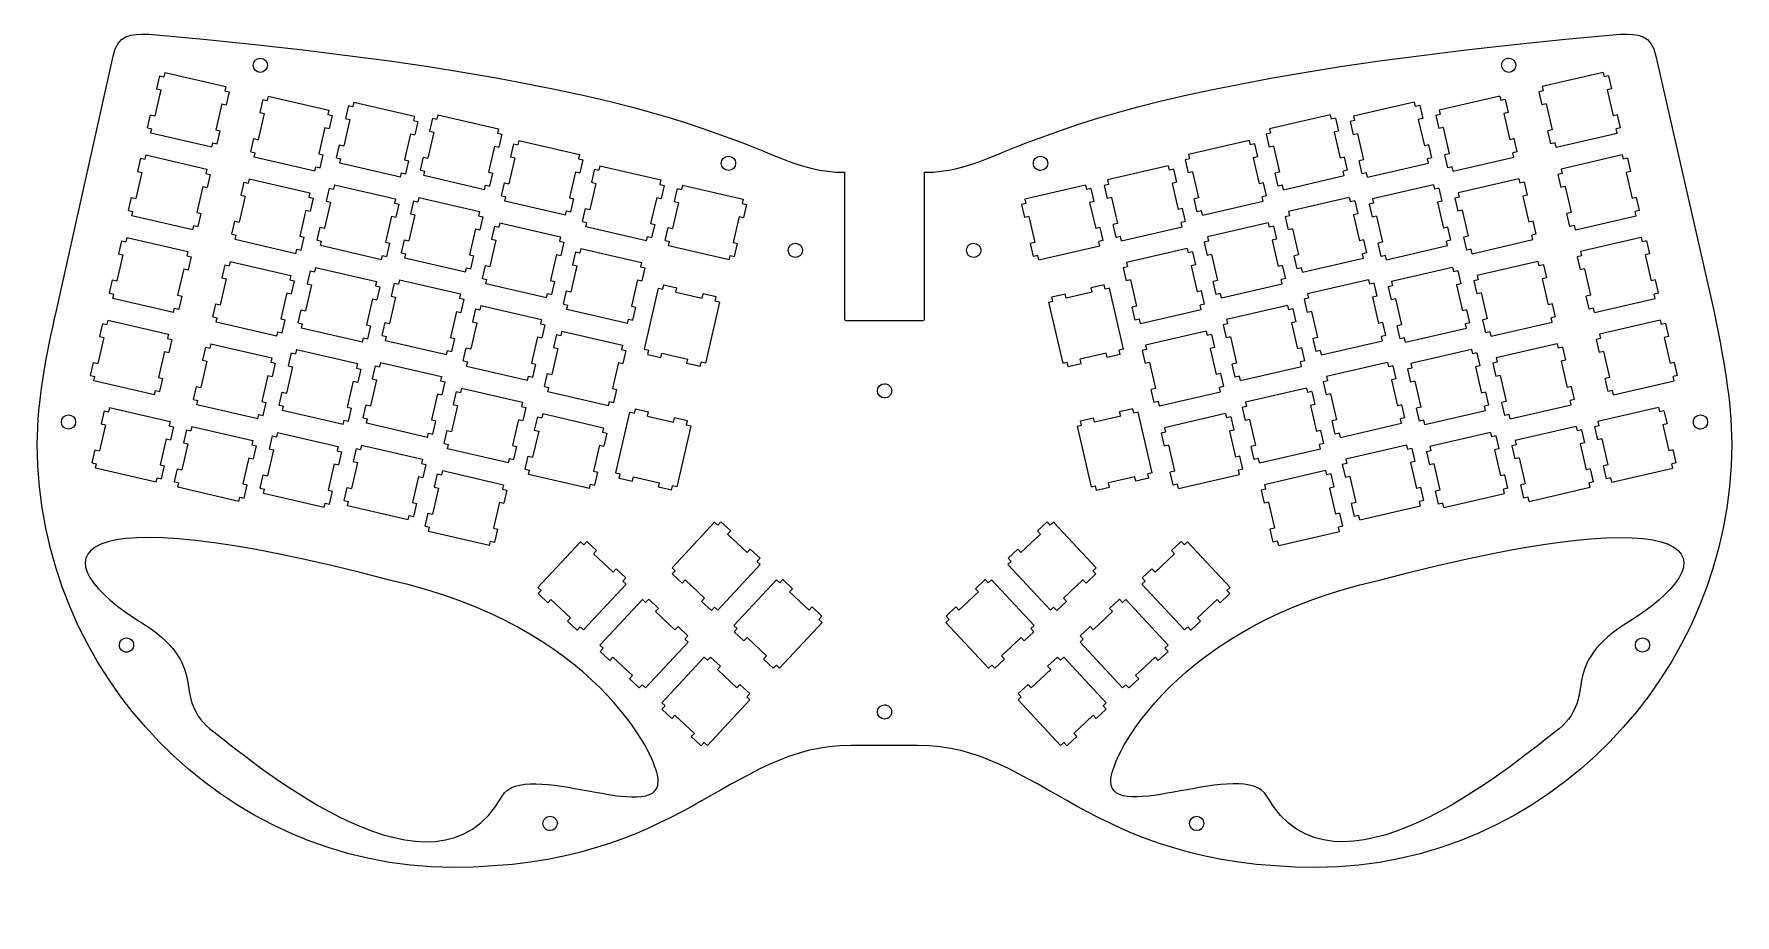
# Model space of a CAD drawing. Extents: x 9 to 391, y -204 to -6.
import ezdxf

# ---------------------------------------------------------------- set-up
doc = ezdxf.new("R2010")
doc.units = 0
doc.layers.add('cut.mount', color=7, linetype='CONTINUOUS')

msp = doc.modelspace()

# ---------------------------------------------------------------- linework, layer by layer
at = {"layer": 'cut.mount', "color": 1}
for points in [[(14.291785, -68.079963), (26.999985, -11.079994)], [(372.999789, -11.079994), (385.999782, -68.079963)], [(38.632833, -14.680783), (38.40771, -15.655896)], [(38.632841, -14.68078), (52.274482, -17.830202)], [(361.152956, -14.680774), (347.511335, -17.830195)], [(361.152982, -14.680778), (361.378102, -15.65589)], [(37.732924, -18.578742), (36.383334, -24.42445)], [(37.437553, -15.431912), (36.762759, -18.354762)], [(36.762759, -18.354762), (37.732922, -18.578741)], [(37.437555, -15.431913), (38.407715, -15.655892)], [(52.274477, -17.830205), (52.049355, -18.805313)], [(52.049357, -18.805309), (53.024468, -19.030431)], [(53.02447, -19.030431), (52.349677, -21.953286)], [(346.761324, -19.030424), (347.436125, -21.953279)], [(347.736455, -18.805302), (346.761349, -19.030424)], [(347.511335, -17.830199), (347.736455, -18.805306)], [(362.348254, -15.431907), (361.378076, -15.655886)], [(363.02303, -18.354756), (362.052878, -18.578735)], [(362.052878, -18.578736), (363.402455, -24.424443)], [(362.348254, -15.431906), (363.02303, -18.354756)], [(51.374563, -21.728164), (50.024976, -27.573871)], [(51.374563, -21.728164), (52.349674, -21.953286)], [(60.575378, -20.773699), (59.900584, -23.696553)], [(60.575381, -20.773704), (61.550489, -20.998826)], [(61.775611, -20.023716), (61.550489, -20.998826)], [(61.775611, -20.02371), (75.417251, -23.173132)], [(79.762419, -22.124728), (79.087625, -25.047583)], [(79.762416, -22.124733), (80.737527, -22.349855)], [(80.962649, -21.374747), (80.737527, -22.349855)], [(80.962649, -21.374745), (94.604291, -24.524166)], [(318.823168, -21.374737), (305.181521, -24.524158)], [(318.823168, -21.374739), (319.048288, -22.349847)], [(320.023393, -22.124725), (319.048288, -22.349847)], [(320.023393, -22.12472), (320.698195, -25.047575)], [(338.01019, -20.023703), (324.368569, -23.173124)], [(338.01019, -20.023709), (338.235311, -20.998819)], [(339.210441, -20.773697), (338.235311, -20.998819)], [(339.210441, -20.773691), (339.885217, -23.696545)], [(348.411231, -21.728156), (347.436125, -21.953278)], [(348.411231, -21.728156), (349.760834, -27.573863)], [(34.737809, -27.125802), (35.413174, -24.200471)], [(35.413171, -24.200471), (36.383332, -24.42445)], [(60.875695, -23.921678), (59.526107, -29.767388)], [(59.900587, -23.696558), (60.875695, -23.921678)], [(75.417253, -23.173138), (75.192131, -24.148246), (76.164767, -24.372797)], [(76.164765, -24.372789), (75.489971, -27.295644)], [(80.062733, -25.272711), (78.713145, -31.118419)], [(79.087622, -25.047588), (80.062735, -25.272711)], [(94.604291, -24.524168), (94.379171, -25.499276), (95.354282, -25.724399)], [(95.354279, -25.724394), (94.679485, -28.647249)], [(98.614245, -24.939001), (97.939452, -27.861856)], [(98.614248, -24.938998), (99.586882, -25.163549)], [(99.812005, -24.188436), (99.586882, -25.163549)], [(99.812002, -24.188441), (113.453644, -27.337862)], [(299.973813, -24.188434), (286.332191, -27.337854)], [(299.973813, -24.188428), (300.198933, -25.163539)], [(301.171574, -24.93899), (300.198933, -25.163539)], [(301.171574, -24.93899), (301.846376, -27.861846)], [(305.181521, -24.52416), (305.406641, -25.499268), (304.431536, -25.724391)], [(304.431536, -25.724383), (305.106337, -28.647239)], [(320.698195, -25.04758), (319.723089, -25.272703)], [(319.723089, -25.272701), (321.072667, -31.118408)], [(324.368569, -23.17313), (324.593689, -24.148238), (323.621047, -24.372787)], [(323.621047, -24.372782), (324.295849, -27.295637)], [(339.885217, -23.696548), (338.910112, -23.92167)], [(338.910112, -23.92167), (340.259689, -29.767381)], [(364.372633, -24.200463), (363.402481, -24.424443)], [(365.047993, -27.125795), (364.372633, -24.200463)], [(34.737804, -27.125805), (35.707964, -27.349784)], [(49.125057, -31.471842), (35.483413, -28.322419)], [(35.483418, -28.322416), (35.707969, -27.349779)], [(49.125054, -31.471839), (49.349603, -30.499205), (50.324713, -30.724328)], [(50.024971, -27.573876), (51.000079, -27.798998)], [(50.324713, -30.724328), (51.000079, -27.798998)], [(57.875629, -32.467592), (58.550994, -29.542263)], [(58.550994, -29.542263), (59.526105, -29.767386)], [(74.517334, -27.071101), (73.167747, -32.916811), (74.140378, -33.14136)], [(74.517334, -27.071101), (75.489973, -27.295652)], [(93.704377, -28.422131), (92.354787, -34.267839), (93.329898, -34.492962)], [(93.704377, -28.422131), (94.679483, -28.647254)], [(98.912088, -28.086402), (97.562498, -33.93211)], [(97.939454, -27.861856), (98.912088, -28.086407)], [(113.453646, -27.337854), (113.228524, -28.312965), (114.203637, -28.538087)], [(114.203632, -28.538097), (113.528838, -31.460947)], [(117.989609, -29.923093), (117.764489, -30.898201)], [(117.989606, -29.92309), (131.631246, -33.072513)], [(281.796211, -29.92308), (268.154589, -33.0725)], [(281.796211, -29.923082), (282.021331, -30.89819)], [(286.332166, -27.337846), (286.557311, -28.312954), (285.58218, -28.538077)], [(285.58218, -28.538087), (286.256982, -31.460937)], [(301.846376, -27.861846), (300.873734, -28.086397)], [(300.873734, -28.086392), (302.223312, -33.932097)], [(306.081443, -28.422124), (305.106337, -28.647244)], [(306.081443, -28.422124), (307.43102, -34.267829), (306.455915, -34.492951)], [(325.268491, -27.071091), (324.295849, -27.295642)], [(325.268491, -27.071091), (326.618068, -32.916801), (325.645426, -33.14135)], [(341.23482, -29.542255), (340.259715, -29.767375)], [(341.910181, -32.467582), (341.23482, -29.542255)], [(349.760834, -27.573866), (348.785728, -27.798988)], [(349.461088, -30.724317), (348.785728, -27.798988)], [(350.660755, -31.471829), (350.436194, -30.499195), (349.461088, -30.724317)], [(350.660755, -31.471831), (364.302402, -28.322411)], [(365.047993, -27.125797), (364.077841, -27.349774)], [(364.302377, -28.322406), (364.077841, -27.349772)], [(33.16367, -33.944147), (32.488302, -36.869478)], [(33.16367, -33.944152), (34.13383, -34.168131)], [(34.358373, -33.195492), (34.133825, -34.168124)], [(34.358381, -33.195497), (48.000025, -36.344918)], [(57.875629, -32.467592), (58.850742, -32.692715)], [(72.267825, -36.814774), (58.626183, -33.665354), (58.850734, -32.692717)], [(73.465015, -36.066686), (74.140383, -33.141357)], [(77.063241, -33.816149), (77.738035, -30.893293)], [(77.063241, -33.816149), (78.038351, -34.041271)], [(77.738037, -30.893296), (78.713145, -31.118419)], [(91.454871, -38.165805), (77.813234, -35.016384), (78.038354, -34.041274)], [(95.915068, -36.630419), (96.589864, -33.707564)], [(96.589864, -33.707564), (97.5625, -33.932115)], [(112.55373, -31.235817), (111.20414, -37.081528), (112.17925, -37.30665)], [(112.55373, -31.235817), (113.528843, -31.46094)], [(117.089692, -33.821056), (115.740105, -39.666766)], [(116.789376, -30.673078), (116.114582, -33.595933)], [(116.114584, -33.595936), (117.089692, -33.821056)], [(116.789378, -30.673081), (117.764489, -30.898201)], [(131.631248, -33.072513), (131.406128, -34.047621), (132.378765, -34.272172)], [(132.378762, -34.272172), (131.703968, -37.195027)], [(268.154589, -33.072503), (268.379709, -34.047608), (267.407068, -34.27216)], [(267.407068, -34.272162), (268.081869, -37.195017)], [(282.996436, -30.67307), (282.021331, -30.89819)], [(283.671238, -33.595923), (282.696132, -33.821046)], [(282.696132, -33.821046), (284.04571, -39.666753)], [(282.996436, -30.673068), (283.671238, -33.595923)], [(287.232087, -31.235807), (286.256982, -31.46093)], [(287.232087, -31.235807), (288.58169, -37.081517), (287.606585, -37.306637)], [(303.195953, -33.707553), (302.223312, -33.932105)], [(303.870755, -36.630406), (303.195953, -33.707553)], [(308.330942, -38.165792), (321.972588, -35.016374), (321.747468, -34.041264)], [(322.047772, -30.893286), (321.072667, -31.118408)], [(322.722574, -33.816138), (321.747468, -34.041258)], [(322.722574, -33.816138), (322.047772, -30.893283)], [(326.320787, -36.066674), (325.645426, -33.141345)], [(327.51799, -36.814762), (341.159636, -33.665341), (340.935075, -32.692707)], [(341.910181, -32.467582), (340.935075, -32.692705)], [(365.427418, -33.195485), (351.785771, -36.344908)], [(365.427418, -33.195482), (365.65198, -34.168114)], [(366.622132, -33.944142), (365.65198, -34.168121)], [(366.622132, -33.944137), (367.297492, -36.869468)], [(33.458462, -37.093458), (32.108875, -42.939166)], [(32.488305, -36.869483), (33.458465, -37.09346)], [(48.00002, -36.344913), (47.775469, -37.317547)], [(47.775472, -37.317552), (48.750585, -37.542672)], [(48.750585, -37.542672), (48.07522, -40.468004)], [(72.267828, -36.814774), (72.492379, -35.84214), (73.46501, -36.066689)], [(91.454871, -38.165805), (91.679993, -37.190694), (92.655106, -37.415817)], [(92.655101, -37.415812), (93.329898, -34.492957)], [(95.915068, -36.630419), (96.887704, -36.85497)], [(110.304231, -40.979493), (96.662589, -37.83007), (96.887709, -36.854962)], [(111.504454, -40.229513), (112.179248, -37.30666)], [(130.731332, -36.970476), (129.381744, -42.816187), (130.354378, -43.040738)], [(130.731332, -36.970476), (131.703971, -37.195027)], [(134.963929, -36.409632), (134.289136, -39.332487)], [(134.963932, -36.409627), (135.939043, -36.634749)], [(136.164165, -35.659641), (135.939043, -36.634749)], [(136.164163, -35.659644), (149.805804, -38.809067)], [(190.999896, -37.079981), (190.999893, -69.329962)], [(208.999886, -69.329962), (208.999886, -37.079981)], [(263.621657, -35.659634), (249.980028, -38.809054)], [(263.621657, -35.659631), (263.846777, -36.634737)], [(264.821908, -36.409617), (263.846777, -36.634737)], [(264.821908, -36.409619), (265.496684, -39.332474)], [(269.054486, -36.970464), (268.081869, -37.195015)], [(269.054486, -36.970464), (270.404088, -42.816171), (269.431447, -43.040722)], [(288.281361, -40.2295), (287.606585, -37.306648)], [(289.481586, -40.979478), (303.123233, -37.830058), (302.898113, -36.854952)], [(303.870755, -36.630406), (302.898113, -36.854957)], [(307.130716, -37.415799), (306.455915, -34.492946)], [(308.330942, -38.165792), (308.105821, -37.190684), (307.130716, -37.415807)], [(327.51799, -36.814764), (327.293428, -35.842128), (326.320812, -36.066679)], [(352.010333, -37.317539), (351.035227, -37.542662)], [(351.035227, -37.542662), (351.710587, -40.467991)], [(351.785797, -36.3449), (352.010333, -37.317537)], [(367.297492, -36.869471), (366.32734, -37.09345)], [(366.32734, -37.093448), (367.676917, -42.939153)], [(47.100109, -40.242884), (45.750519, -46.088591)], [(47.100109, -40.242884), (48.07522, -40.468006)], [(56.301488, -39.285937), (55.626122, -42.211266)], [(56.301488, -39.285937), (57.276598, -39.511059)], [(57.501149, -38.538423), (57.276598, -39.511059)], [(57.501154, -38.538423), (71.142794, -41.687843)], [(71.142789, -41.687846), (70.918237, -42.660482), (71.890871, -42.885033)], [(75.488531, -40.636972), (74.813737, -43.55983)], [(75.488528, -40.636972), (76.463639, -40.862095)], [(76.68819, -39.889458), (76.463639, -40.862095)], [(76.68819, -39.889458), (90.329832, -43.038881)], [(110.304228, -40.979491), (110.529348, -40.004383), (111.504459, -40.229503)], [(114.090198, -42.364501), (114.764992, -39.441644)], [(114.764992, -39.441644), (115.740105, -39.666766)], [(135.264249, -39.557605), (133.914659, -45.403317)], [(134.289138, -39.332482), (135.264246, -39.557605)], [(149.805807, -38.809062), (149.580684, -39.784172), (150.555792, -40.009295)], [(150.555792, -40.009298), (149.880999, -42.932153)], [(153.478645, -40.684091), (152.803851, -43.606947)], [(153.478645, -40.684094), (154.451282, -40.908645)], [(154.676404, -39.933537), (154.451282, -40.908645)], [(154.676404, -39.933532), (168.318046, -43.082955)], [(245.109431, -39.933519), (231.467792, -43.08294)], [(245.109431, -39.933524), (245.334553, -40.908632)], [(246.30719, -40.684081), (245.334553, -40.908632)], [(246.30719, -40.684079), (246.981984, -43.606934)], [(249.980028, -38.809049), (250.205151, -39.78416), (249.23004, -40.009282)], [(249.23004, -40.009285), (249.904836, -42.93214)], [(265.496684, -39.332469), (264.521579, -39.557592)], [(264.521579, -39.557592), (265.871181, -45.403302)], [(285.020841, -39.441633), (284.04571, -39.666753)], [(285.695617, -42.364486), (285.020841, -39.441633)], [(289.481586, -40.979478), (289.256466, -40.00437), (288.281361, -40.22949)], [(323.09763, -39.889445), (309.455983, -43.038866)], [(323.09763, -39.889445), (323.322166, -40.862082)], [(324.297297, -40.636959), (323.322166, -40.862082)], [(324.297271, -40.636959), (324.972073, -43.559817)], [(328.643031, -41.687833), (328.867567, -42.660469), (327.894951, -42.885021)], [(342.284653, -38.53841), (328.643031, -41.68783)], [(342.284653, -38.538412), (342.509214, -39.511046)], [(343.484319, -39.285924), (342.509214, -39.511046)], [(343.484319, -39.285924), (344.15968, -42.21125)], [(352.685693, -40.242871), (351.710587, -40.467993)], [(352.685693, -40.242871), (354.035296, -46.088579)], [(30.463916, -45.638044), (31.434076, -45.862023)], [(30.463921, -45.638051), (31.138714, -42.715196)], [(31.138714, -42.715186), (32.108875, -42.939166)], [(56.601233, -42.436388), (55.251643, -48.282099)], [(55.626122, -42.211266), (56.601235, -42.436388)], [(70.24287, -45.585814), (68.893282, -51.431524), (69.865919, -51.656075)], [(70.24287, -45.585814), (71.215506, -45.810362)], [(71.890877, -42.885028), (71.215511, -45.81036)], [(75.788845, -43.78495), (74.438683, -49.633134)], [(74.813734, -43.559827), (75.788847, -43.78495)], [(90.329832, -43.038881), (90.10528, -44.011515), (91.080393, -44.236638)], [(91.080391, -44.236638), (90.405595, -47.159493)], [(94.340355, -43.451237), (93.665561, -46.374092)], [(94.340355, -43.451237), (95.312991, -43.675786)], [(95.538114, -42.700675), (95.312991, -43.675786)], [(95.538111, -42.70068), (109.179756, -45.850101)], [(114.090198, -42.364501), (115.065311, -42.589621)], [(128.481825, -46.71415), (114.840183, -43.564729), (115.065306, -42.589619)], [(128.481828, -46.714152), (128.70695, -45.739042), (129.679582, -45.96359)], [(129.679584, -45.963595), (130.354378, -43.040738)], [(132.264752, -48.101053), (132.939545, -45.178197)], [(132.939545, -45.178195), (133.914656, -45.403317)], [(148.905888, -42.70703), (147.5563, -48.552738), (148.531411, -48.777861)], [(148.905888, -42.70703), (149.880999, -42.932153)], [(153.776488, -43.8315), (152.4269, -49.677211)], [(152.803851, -43.606947), (153.776485, -43.831498)], [(168.318046, -43.08296), (168.092923, -44.058071), (169.068034, -44.283191)], [(169.068034, -44.283183), (168.39324, -47.206038)], [(230.717804, -44.28317), (231.392597, -47.206026)], [(231.467794, -43.082945), (231.692917, -44.058055), (230.717806, -44.283178)], [(246.009347, -43.831488), (247.358935, -49.677195)], [(246.981984, -43.606934), (246.00935, -43.831482)], [(250.879944, -42.707017), (249.904836, -42.93214)], [(250.879944, -42.707017), (252.229532, -48.552723), (251.254424, -48.777845)], [(266.846287, -45.17818), (265.871181, -45.403302)], [(267.521088, -48.101037), (266.846287, -45.178182)], [(270.106248, -45.96358), (269.431447, -43.040725)], [(271.30401, -46.714137), (271.07889, -45.739027), (270.106248, -45.963578)], [(271.30401, -46.714137), (284.945631, -43.564714), (284.720511, -42.589606)], [(285.695617, -42.364486), (284.720511, -42.589609)], [(304.247716, -42.700665), (290.606069, -45.850088)], [(304.247716, -42.70066), (304.472836, -43.675773)], [(305.445452, -43.451222), (304.472836, -43.675773)], [(305.445452, -43.451222), (306.120254, -46.374077)], [(309.455983, -43.038866), (309.680544, -44.011502), (308.705413, -44.236625)], [(308.705439, -44.236622), (309.380215, -47.159478)], [(324.972073, -43.559814), (323.996967, -43.784934)], [(323.996967, -43.784934), (325.347129, -49.633119)], [(327.894925, -42.885016), (328.570311, -45.810345)], [(329.542953, -45.585799), (328.570311, -45.81035)], [(329.542953, -45.585799), (330.89253, -51.431506), (329.919888, -51.656057)], [(344.15968, -42.21125), (343.184574, -42.436373)], [(343.184574, -42.436376), (344.534152, -48.282086)], [(368.647095, -42.715173), (367.676917, -42.939153)], [(369.321897, -45.638029), (368.351719, -45.862008)], [(369.321871, -45.638036), (368.647095, -42.715181)], [(44.8506, -49.986554), (31.208953, -46.837131)], [(31.208958, -46.837134), (31.434081, -45.862023)], [(44.850597, -49.986554), (45.075717, -49.011446), (46.050828, -49.236567)], [(45.750516, -46.088589), (46.725624, -46.313709)], [(46.050828, -49.236567), (46.725624, -46.313709)], [(53.601738, -50.979831), (54.276535, -48.056976)], [(54.276535, -48.056976), (55.251643, -48.282096)], [(72.788781, -52.330869), (73.463578, -49.408014)], [(73.463578, -49.408011), (74.438688, -49.633131)], [(89.430489, -46.93437), (88.080327, -52.782557), (89.055438, -53.00768)], [(89.430489, -46.93437), (90.405597, -47.159493)], [(94.638198, -46.598638), (93.288607, -52.444351)], [(93.665563, -46.374092), (94.638198, -46.598641)], [(109.179751, -45.850096), (108.954631, -46.825206), (109.929741, -47.050326)], [(109.929741, -47.050334), (109.254947, -49.973186)], [(112.515485, -49.185314), (111.840691, -52.10817)], [(112.515488, -49.185314), (113.490598, -49.410437)], [(113.715149, -48.437803), (113.490598, -49.410437)], [(113.715147, -48.437803), (127.356786, -51.587226)], [(132.264752, -48.101053), (133.239865, -48.326175)], [(146.656384, -52.450704), (133.01474, -49.301283), (133.239862, -48.326173)], [(147.856615, -51.700721), (148.531408, -48.777863)], [(150.779467, -52.375512), (151.454264, -49.452654)], [(151.454266, -49.452654), (152.426898, -49.677206)], [(167.418127, -46.980928), (166.068539, -52.826639), (167.04365, -53.051759)], [(167.418127, -46.980928), (168.393238, -47.206048)], [(232.367711, -46.980913), (231.3926, -47.206033)], [(232.367711, -46.980913), (233.717298, -52.826621), (232.74219, -53.051744)], [(248.331569, -49.452639), (247.358937, -49.67719)], [(249.006365, -52.375497), (248.331571, -49.452639)], [(251.929218, -51.700706), (251.254424, -48.777848)], [(253.129448, -52.450688), (266.771078, -49.301268), (266.545957, -48.326157)], [(267.521088, -48.101037), (266.545957, -48.32616)], [(286.070673, -48.43779), (272.429051, -51.587211)], [(286.070673, -48.437788), (286.295234, -49.410422)], [(287.27034, -49.185299), (286.295234, -49.410422)], [(287.27034, -49.185299), (287.945141, -52.108154)], [(290.606069, -45.85008), (290.831189, -46.825191), (289.856084, -47.050314)], [(289.856084, -47.050319), (290.530885, -49.973171)], [(306.120254, -46.374077), (305.147612, -46.598628)], [(305.147612, -46.598626), (306.497215, -52.444333)], [(310.35532, -46.934358), (309.380215, -47.159478)], [(310.35532, -46.934358), (311.705482, -52.782539), (310.730377, -53.007662)], [(326.322234, -49.407996), (325.347129, -49.633116)], [(326.997036, -52.330851), (326.322234, -49.407999)], [(345.509282, -48.056961), (344.534152, -48.282083)], [(346.184058, -50.979816), (345.509282, -48.056961)], [(354.035296, -46.088574), (353.06019, -46.313696)], [(353.734966, -49.236551), (353.06019, -46.313696)], [(354.935217, -49.986539), (354.710097, -49.011431), (353.734966, -49.236551)], [(354.935217, -49.986539), (368.576839, -46.837116)], [(368.576839, -46.837119), (368.351719, -45.862011)], [(28.889203, -52.458857), (28.214409, -55.381712)], [(28.889198, -52.458862), (29.859355, -52.682842)], [(30.084488, -51.707729), (29.859365, -52.682839)], [(30.08448, -51.707731), (43.726125, -54.857152)], [(53.601738, -50.979831), (54.576849, -51.204951)], [(67.993366, -55.329487), (54.351724, -52.180067), (54.576846, -51.204954)], [(69.191127, -54.578925), (69.865924, -51.65607)], [(72.788781, -52.330869), (73.763889, -52.555989)], [(87.180983, -56.678044), (73.539346, -53.528623), (73.763894, -52.555992)], [(88.380642, -55.930532), (89.055435, -53.00768)], [(91.641177, -55.142658), (92.315973, -52.219803)], [(92.315973, -52.219803), (93.28861, -52.444354)], [(108.279837, -49.748059), (106.930247, -55.593769), (107.905355, -55.818889)], [(108.279837, -49.748059), (109.254947, -49.973181)], [(112.815804, -52.333292), (111.465643, -58.181479)], [(111.840694, -52.10817), (112.815802, -52.333292)], [(127.356789, -51.587226), (127.13224, -52.55986), (128.104877, -52.784411)], [(128.104871, -52.784409), (127.430078, -55.707264)], [(146.656384, -52.450706), (146.881507, -51.475593), (147.856612, -51.700716)], [(150.779467, -52.375512), (151.752106, -52.600063)], [(165.168618, -56.724604), (151.526976, -53.575181), (151.752099, -52.600076)], [(166.368856, -55.974606), (167.043652, -53.051749)], [(233.416981, -55.974589), (232.742188, -53.051733)], [(234.61722, -56.724587), (248.258859, -53.575166), (248.033736, -52.600058)], [(249.006365, -52.375497), (248.033729, -52.600048)], [(253.129451, -52.450691), (252.904328, -51.475578), (251.92922, -51.700701)], [(272.429026, -51.587211), (272.653587, -52.559842), (271.680946, -52.784393)], [(271.680946, -52.784393), (272.355747, -55.707246)], [(287.945141, -52.108154), (286.97001, -52.333277)], [(286.97001, -52.333277), (288.320172, -58.181461)], [(291.505991, -49.748044), (290.530885, -49.973166)], [(291.505991, -49.748044), (292.855568, -55.593751), (291.880463, -55.818874)], [(307.469857, -52.219785), (306.497215, -52.444336)], [(308.144633, -55.14264), (307.469857, -52.219785)], [(311.405178, -55.930517), (310.730377, -53.007664)], [(312.604845, -56.678026), (326.246466, -53.528608), (326.02193, -52.555974)], [(326.997036, -52.330851), (326.02193, -52.555974)], [(330.59469, -54.578908), (329.919888, -51.656055)], [(331.792452, -55.329472), (345.434073, -52.180052), (345.208953, -51.204938)], [(346.184058, -50.979816), (345.208953, -51.204936)], [(369.701322, -51.707713), (356.059675, -54.857136)], [(369.701322, -51.707713), (369.926442, -52.682821)], [(370.896594, -52.458847), (369.926442, -52.682827)], [(370.896594, -52.458839), (371.571396, -55.381694)], [(29.184566, -55.605692), (27.834976, -61.451405)], [(28.214409, -55.381712), (29.184569, -55.605692)], [(43.726127, -54.857144), (43.501005, -55.832257)], [(43.501007, -55.83226), (44.476115, -56.057382)], [(44.476113, -56.057382), (43.801319, -58.980238)], [(53.227264, -57.050664), (53.002141, -58.025775)], [(53.227266, -57.050664), (66.868906, -60.200085)], [(67.993366, -55.329487), (68.218486, -54.354379), (69.191122, -54.578928)], [(87.180983, -56.678044), (87.405534, -55.70541), (88.380647, -55.930532)], [(91.641177, -55.142658), (92.613816, -55.367209)], [(106.030333, -59.491735), (92.388691, -56.342312), (92.613814, -55.367206)], [(107.230563, -58.741752), (107.90536, -55.818897)], [(126.457444, -55.482715), (125.107284, -61.330902), (126.079916, -61.555453)], [(126.457444, -55.482715), (127.430083, -55.707266)], [(130.690039, -54.921876), (130.015245, -57.844731)], [(130.690041, -54.921871), (131.665155, -55.146994)], [(131.890275, -54.171883), (131.665155, -55.146994)], [(131.890275, -54.171885), (145.531916, -57.321309)], [(165.16862, -56.724604), (165.393743, -55.749491), (166.368851, -55.974614)], [(234.617217, -56.724587), (234.392097, -55.749476), (233.416989, -55.974596)], [(267.89556, -54.171868), (254.253914, -57.321291)], [(267.89556, -54.171865), (268.12068, -55.146976)], [(269.095786, -54.921853), (268.12068, -55.146976)], [(269.095786, -54.921858), (269.770587, -57.844713)], [(273.328389, -55.482697), (272.355747, -55.707249)], [(273.328389, -55.482697), (274.67855, -61.330884), (273.705909, -61.555433)], [(292.555264, -58.741734), (291.880463, -55.818879)], [(293.75549, -59.491717), (307.397136, -56.342297), (307.172016, -55.367189)], [(308.144633, -55.14264), (307.171991, -55.367191)], [(312.604845, -56.678026), (312.380284, -55.705392), (311.405178, -55.930514)], [(331.792452, -55.329472), (331.567332, -54.354362), (330.59469, -54.578913)], [(346.55853, -57.050646), (332.916909, -60.200067)], [(346.558556, -57.050646), (346.783676, -58.025757)], [(356.284795, -55.832244), (355.309689, -56.057365)], [(355.309689, -56.057365), (355.984491, -58.98022)], [(356.059675, -54.857129), (356.284795, -55.832239)], [(371.571396, -55.381694), (370.601243, -55.605674)], [(370.601243, -55.605677), (371.950821, -61.451387)], [(42.826211, -58.755115), (41.476623, -64.600825)], [(42.826211, -58.755115), (43.801321, -58.980238)], [(52.327347, -60.94863), (50.977757, -66.79434)], [(52.027028, -57.800655), (51.352234, -60.72351)], [(51.352234, -60.723507), (52.327347, -60.94863)], [(52.027028, -57.800652), (53.002141, -58.025775)], [(66.868906, -60.200085), (66.643786, -61.175195), (67.616417, -61.399746)], [(71.214069, -59.151685), (70.539275, -62.07454)], [(71.214069, -59.151682), (72.189177, -59.376805)], [(72.414299, -58.401692), (72.189177, -59.376805)], [(72.414299, -58.401697), (86.055941, -61.551117)], [(106.03033, -59.491735), (106.255453, -58.516624), (107.230563, -58.741747)], [(109.815736, -60.879212), (110.49053, -57.956359)], [(109.815736, -60.879212), (110.790846, -61.104332)], [(110.49053, -57.956356), (111.46564, -58.181477)], [(130.990361, -58.069846), (129.640771, -63.915556)], [(130.015248, -57.844729), (130.990356, -58.069851)], [(145.531919, -57.321301), (145.306796, -58.296411), (146.281904, -58.521534)], [(146.281904, -58.521539), (145.60711, -61.444394)], [(254.253914, -57.321283), (254.479034, -58.296394), (253.503928, -58.521516)], [(253.503928, -58.521521), (254.17873, -61.444377)], [(268.795456, -58.069828), (270.145059, -63.915536)], [(269.770587, -57.844711), (268.795482, -58.069833)], [(289.295303, -57.956339), (288.320172, -58.181459)], [(289.970079, -60.879191), (288.994973, -61.104314)], [(289.970079, -60.879191), (289.295303, -57.956341)], [(293.75549, -59.491714), (293.530369, -58.516606), (292.555264, -58.741727)], [(327.371508, -58.401679), (313.729886, -61.5511)], [(327.371508, -58.401674), (327.596628, -59.376787)], [(328.571733, -59.151665), (327.596628, -59.376787)], [(328.571733, -59.151667), (329.246535, -62.074522)], [(332.916909, -60.200067), (333.142029, -61.175177), (332.169387, -61.399726)], [(347.758781, -57.800634), (346.783676, -58.025757)], [(348.433583, -60.723487), (347.458452, -60.948609)], [(347.458452, -60.948609), (348.808055, -66.79432)], [(347.758781, -57.800637), (348.433583, -60.723489)], [(356.959596, -58.755097), (355.984491, -58.98022)], [(356.959596, -58.755097), (358.309174, -64.600807)], [(26.190022, -64.150283), (26.864816, -61.22743)], [(26.190022, -64.150283), (27.160188, -64.374262)], [(26.864819, -61.227423), (27.834979, -61.451402)], [(26.93506, -65.349368), (27.160182, -64.37426)], [(41.476626, -64.600823), (42.451736, -64.825945)], [(41.77694, -67.7488), (42.451734, -64.825945)], [(65.968989, -64.09805), (64.619402, -69.943761), (65.592038, -70.168312)], [(65.968989, -64.09805), (66.941626, -64.322601)], [(67.616417, -61.399749), (66.941623, -64.322604)], [(71.514383, -62.29966), (70.164795, -68.145368)], [(70.539272, -62.07454), (71.514383, -62.299663)], [(86.055938, -61.551112), (85.830816, -62.526223), (86.805926, -62.751346)], [(86.805926, -62.751353), (86.131133, -65.674208)], [(90.066469, -61.963484), (89.391673, -64.886339)], [(90.066467, -61.963486), (91.039103, -62.188037)], [(91.264226, -61.212927), (91.039103, -62.188037)], [(91.264223, -61.212924), (104.905865, -64.362345)], [(104.905865, -64.362347), (104.680745, -65.337458), (105.655856, -65.56258)], [(124.20794, -65.226394), (110.566295, -62.076971), (110.790846, -61.104334)], [(124.20794, -65.226394), (124.432488, -64.253757), (125.405122, -64.478308)], [(125.405122, -64.478306), (126.079916, -61.555451)], [(127.990861, -66.613297), (128.665657, -63.690441)], [(128.665657, -63.690441), (129.640765, -63.915564)], [(144.632, -61.219267), (143.282412, -67.064977), (144.257525, -67.2901)], [(144.632, -61.219267), (145.60711, -61.444389)], [(146.184612, -76.715473), (149.334033, -63.073834)], [(149.334043, -63.073834), (150.309151, -63.298957)], [(150.309148, -63.298951), (150.533697, -62.326317)], [(150.533697, -62.32632), (153.456552, -63.001114)], [(153.232001, -63.97375), (153.456555, -63.001111)], [(153.232001, -63.97375), (159.077711, -65.323338)], [(159.077719, -65.323338), (159.30227, -64.350701)], [(162.225128, -65.025498), (159.30227, -64.350701)], [(237.56071, -65.025477), (240.483567, -64.350681)], [(240.708119, -65.323318), (240.483567, -64.350681)], [(246.553831, -63.97373), (240.708126, -65.323318)], [(246.553831, -63.97373), (246.32928, -63.001093)], [(249.252136, -62.3263), (246.329283, -63.001096)], [(249.476687, -63.298934), (249.252136, -62.326297)], [(250.451792, -63.073816), (249.476682, -63.298936)], [(253.60122, -76.71545), (250.4518, -63.073816)], [(255.153835, -61.219249), (254.17873, -61.444371)], [(255.153835, -61.219249), (256.503412, -67.064957), (255.528307, -67.290079)], [(271.120165, -63.690421), (270.145059, -63.915544)], [(271.794966, -66.613276), (271.120165, -63.690421)], [(274.38071, -64.478286), (273.705909, -61.55543)], [(275.577888, -65.226374), (275.353327, -64.253737), (274.38071, -64.478288)], [(275.577888, -65.226374), (289.219535, -62.07695), (288.994973, -61.104316)], [(294.879947, -64.36233), (295.105067, -65.337438), (294.129962, -65.56256)], [(308.521594, -61.212904), (294.879947, -64.362327)], [(308.521594, -61.212906), (308.746714, -62.188017)], [(309.719356, -61.963466), (308.746714, -62.188017)], [(309.719356, -61.963463), (310.394132, -64.886319)], [(313.729886, -61.551095), (313.955006, -62.526205), (312.979901, -62.751325)], [(312.979901, -62.751333), (313.654677, -65.674188)], [(329.246535, -62.074522), (328.271429, -62.299642)], [(328.271429, -62.29964), (329.621007, -68.145348)], [(332.169387, -61.399728), (332.844189, -64.322584)], [(333.816831, -64.098032), (332.844189, -64.322581)], [(333.816831, -64.098032), (335.166408, -69.94374), (334.193766, -70.168291)], [(358.309174, -64.600802), (357.334068, -64.825928)], [(358.00887, -67.74878), (357.334068, -64.825925)], [(372.920973, -61.227405), (371.950821, -61.451382)], [(373.595774, -64.150262), (372.625622, -64.374242)], [(372.850742, -65.34935), (372.625622, -64.374242)], [(373.595774, -64.150262), (372.920973, -61.22741)], [(40.576709, -68.498786), (26.935062, -65.349365)], [(40.576709, -68.498788), (40.801832, -67.52368), (41.77694, -67.7488)], [(49.32785, -69.492073), (50.002644, -66.56922)], [(50.002647, -66.569217), (50.977755, -66.794338)], [(68.514891, -70.843106), (69.189687, -67.92025)], [(69.189685, -67.92025), (70.164795, -68.145373)], [(85.156022, -65.449076), (83.806434, -71.294786), (84.781545, -71.519908)], [(85.156022, -65.449076), (86.131135, -65.674198)], [(90.364309, -65.110893), (89.014719, -70.956603)], [(89.391675, -64.886341), (90.364309, -65.110893)], [(104.005949, -68.260313), (102.656361, -74.106023), (103.631469, -74.331146)], [(104.005949, -68.260313), (104.981062, -68.485436)], [(105.655856, -65.562578), (104.981062, -68.485431)], [(108.241023, -67.700038), (107.566229, -70.622893)], [(108.241026, -67.700038), (109.216134, -67.925158)], [(109.441256, -66.95005), (109.216134, -67.925158)], [(109.441259, -66.95005), (123.082898, -70.09947)], [(127.990861, -66.613297), (128.965972, -66.838419)], [(142.382493, -70.962938), (128.740854, -67.813517), (128.965977, -66.838404)], [(143.582726, -70.212962), (144.25752, -67.290107)], [(162.975687, -66.223254), (159.826264, -79.864896)], [(162.97569, -66.223254), (162.000577, -65.998132), (162.225128, -65.025498)], [(236.810148, -66.223234), (237.785261, -65.998111), (237.56071, -65.025477)], [(236.81015, -66.223234), (239.959573, -79.864871)], [(256.203108, -70.212942), (255.528307, -67.290087)], [(257.403334, -70.962917), (271.044981, -67.813497), (270.819861, -66.838384)], [(271.794966, -66.613276), (270.819861, -66.838399)], [(290.344576, -66.950029), (276.702929, -70.09945)], [(290.344576, -66.950029), (290.569696, -67.925137)], [(291.544802, -67.700017), (290.569696, -67.925137)], [(291.544802, -67.700017), (292.219603, -70.62287)], [(294.129962, -65.562558), (294.804763, -68.48541)], [(295.779868, -68.260293), (294.804763, -68.485415)], [(295.779868, -68.260293), (297.129471, -74.106), (296.15434, -74.331123)], [(310.394132, -64.886321), (309.421515, -65.110872)], [(309.421515, -65.110872), (310.771093, -70.95658)], [(314.629782, -65.449055), (313.654677, -65.674178)], [(314.629782, -65.449055), (315.979385, -71.294766), (315.00428, -71.519886)], [(330.596138, -67.92023), (329.621007, -68.145353)], [(331.270914, -70.843085), (330.596138, -67.92023)], [(349.78316, -66.569197), (348.808055, -66.79432)], [(350.457962, -69.492052), (349.78316, -66.5692)], [(359.209095, -68.498768), (358.983975, -67.52366), (358.00887, -67.74878)], [(359.209095, -68.498766), (372.850742, -65.349345)], [(24.615312, -70.971106), (23.940517, -73.893964)], [(24.61531, -70.971104), (25.58547, -71.195083)], [(25.810595, -70.219978), (25.585472, -71.195086)], [(25.810595, -70.219975), (39.452237, -73.369396)], [(49.32785, -69.492073), (50.302961, -69.717193)], [(63.719483, -73.841729), (50.077841, -70.692306), (50.302963, -69.717198)], [(64.917239, -73.091167), (65.592033, -70.168312)], [(68.514891, -70.843106), (69.489999, -71.068228)], [(82.906523, -75.192752), (69.264881, -72.043329), (69.490004, -71.068215)], [(84.106751, -74.442771), (84.781545, -71.519919)], [(87.366717, -73.657381), (88.042085, -70.732047)], [(88.042085, -70.732052), (89.014722, -70.956603)], [(108.54134, -70.848013), (107.19175, -76.693728)], [(107.566234, -70.622888), (108.541342, -70.84801)], [(123.082898, -70.099473), (122.857775, -71.074586), (123.830407, -71.299134)], [(123.830412, -71.299129), (123.155616, -74.221984)], [(142.382496, -70.96294), (142.607618, -69.987832), (143.582726, -70.212952)], [(191.999893, -70.329962), (207.999881, -70.329962)], [(257.403334, -70.96292), (257.178214, -69.987809), (256.203108, -70.212932)], [(276.702929, -70.099452), (276.928049, -71.074563), (275.955408, -71.299114)], [(275.955408, -71.299106), (276.630209, -74.221962)], [(292.219578, -70.622865), (291.244472, -70.847987)], [(291.244472, -70.847992), (292.594075, -76.693705)], [(311.743734, -70.732029), (310.771093, -70.95658)], [(312.419095, -73.657361), (311.743734, -70.732026)], [(315.679056, -74.442748), (315.00428, -71.519898)], [(316.879281, -75.192729), (330.520928, -72.043308), (330.295808, -71.068195)], [(331.270914, -70.843085), (330.295808, -71.068208)], [(334.868568, -73.091144), (334.193766, -70.168291)], [(336.06633, -73.841706), (349.707976, -70.692285), (349.482831, -69.717175)], [(350.457962, -69.492052), (349.482856, -69.717172)], [(373.975199, -70.219952), (360.333578, -73.369375)], [(373.975199, -70.219955), (374.20032, -71.195063)], [(375.170497, -70.971083), (374.20032, -71.195063)], [(375.170497, -70.971083), (375.845273, -73.893941)], [(24.910676, -74.117938), (23.561086, -79.963649)], [(23.940518, -73.893961), (24.910678, -74.117941)], [(39.452239, -73.369396), (39.227117, -74.344506)], [(39.227117, -74.344506), (40.202227, -74.569629)], [(40.202225, -74.569629), (39.527428, -77.492484)], [(48.953371, -75.562906), (48.728251, -76.538014)], [(48.953373, -75.562906), (62.595018, -78.712326)], [(63.719485, -73.841726), (63.944605, -72.866618), (64.917239, -73.091169)], [(82.90652, -75.192749), (83.131643, -74.217641), (84.106754, -74.442761)], [(87.366717, -73.657381), (88.339354, -73.881932)], [(101.756447, -78.003989), (88.114803, -74.854566), (88.339354, -73.881932)], [(102.956106, -77.256473), (103.631472, -74.331141)], [(122.182976, -73.997441), (120.833389, -79.843151), (121.80602, -80.0677)], [(122.182976, -73.997441), (123.155616, -74.221992)], [(126.416153, -73.434115), (125.74136, -76.35697)], [(126.416153, -73.434115), (127.391266, -73.659238)], [(127.615818, -72.686604), (127.391266, -73.65924)], [(127.615818, -72.686604), (141.257457, -75.836024)], [(141.257459, -75.836021), (141.032908, -76.808658), (142.008016, -77.033778)], [(258.528376, -75.835999), (258.752911, -76.808633), (257.777806, -77.033755)], [(272.170022, -72.686581), (258.528376, -75.836001)], [(272.170022, -72.686581), (272.394558, -73.659217)], [(273.369664, -73.434092), (272.394558, -73.659215)], [(273.369664, -73.434092), (274.044465, -76.356947)], [(277.602851, -73.997421), (276.630209, -74.221972)], [(277.602851, -73.997421), (278.952428, -79.843126), (277.979812, -80.067677)], [(296.829726, -77.25645), (296.15434, -74.331118)], [(298.029367, -78.003966), (311.671014, -74.854546), (311.446453, -73.881909)], [(312.419095, -73.657361), (311.446453, -73.881909)], [(316.879307, -75.192726), (316.654161, -74.217618), (315.679056, -74.442738)], [(336.06633, -73.841703), (335.841209, -72.866598), (334.868568, -73.091147)], [(350.832434, -75.562883), (337.190787, -78.712303)], [(350.832434, -75.562883), (351.057554, -76.537991)], [(360.558698, -74.344483), (359.583567, -74.569606)], [(359.583567, -74.569606), (360.258369, -77.492461)], [(360.333553, -73.369375), (360.558698, -74.344483)], [(375.845273, -73.893939), (374.875121, -74.117918)], [(374.875121, -74.117918), (376.224724, -79.963626)], [(21.915561, -82.664998), (22.590926, -79.739672)], [(22.590929, -79.739672), (23.561089, -79.963651)], [(38.552323, -77.267359), (37.202733, -83.113069)], [(38.552323, -77.267359), (39.527433, -77.492482)], [(48.053454, -79.460869), (46.703867, -85.306579)], [(47.078346, -79.235749), (48.053454, -79.460869)], [(47.753143, -76.312894), (47.078349, -79.235749)], [(47.75314, -76.312894), (48.728251, -76.538014)], [(62.595012, -78.712326), (62.36989, -79.687437), (63.342526, -79.911988)], [(63.342529, -79.911988), (62.667735, -82.834843)], [(66.933904, -77.589489), (66.25911, -80.512344)], [(66.933907, -77.589492), (67.909017, -77.814612)], [(68.13414, -76.839501), (67.909017, -77.814612)], [(68.134135, -76.839501), (81.773303, -79.988353)], [(81.773308, -79.988353), (81.548185, -80.963463), (82.523298, -81.188586)], [(86.989764, -79.72764), (86.765213, -80.700274)], [(86.989764, -79.727637), (100.631406, -82.877058)], [(101.756445, -78.003989), (101.980993, -77.031355), (102.956104, -77.256478)], [(105.541845, -79.391458), (106.216642, -76.468603)], [(105.541845, -79.391458), (106.516958, -79.616581)], [(106.216642, -76.468601), (107.191752, -76.693721)], [(119.933467, -83.741114), (106.291826, -80.591691), (106.516948, -79.616586)], [(121.131232, -82.990555), (121.806028, -80.067697)], [(126.716473, -76.58209), (125.366314, -82.430277)], [(125.741362, -76.35697), (126.716473, -76.582093)], [(140.358112, -79.731508), (139.007953, -85.579695), (139.983061, -85.804818)], [(140.358112, -79.731508), (141.333222, -79.956631)], [(142.008014, -77.033783), (141.33322, -79.956638)], [(146.184622, -76.715473), (147.159735, -76.940596)], [(146.9346, -77.915709), (147.159723, -76.940598)], [(146.934608, -77.915706), (149.857463, -78.590503)], [(149.85746, -78.590498), (150.082583, -77.61539)], [(150.08258, -77.61539), (155.928291, -78.96498)], [(158.626021, -80.614887), (155.703166, -79.94009)], [(155.703173, -79.94009), (155.928296, -78.964977)], [(158.626033, -80.614887), (158.851156, -79.639774)], [(159.826256, -79.864896), (158.851146, -79.639774)], [(239.959581, -79.864871), (240.934689, -79.639751)], [(241.159801, -80.614861), (240.934679, -79.639751)], [(241.159814, -80.614861), (244.082669, -79.940067)], [(244.082662, -79.940067), (243.857539, -78.964954)], [(249.703255, -77.615367), (243.857544, -78.964957)], [(249.928372, -78.590475), (249.703249, -77.615364)], [(252.851225, -77.915683), (249.928369, -78.590477)], [(253.60121, -76.71545), (252.626097, -76.940573)], [(252.851232, -77.915683), (252.62611, -76.940575)], [(257.777806, -77.03376), (258.452607, -79.956616)], [(259.427713, -79.731485), (258.452607, -79.956608)], [(259.427713, -79.731485), (260.777875, -85.57967), (259.802769, -85.80479)], [(274.044465, -76.356947), (273.06936, -76.58207)], [(273.06936, -76.582067), (274.419521, -82.430252)], [(278.654588, -82.99053), (277.979787, -80.067672)], [(279.85235, -83.741089), (293.493997, -80.591669), (293.268877, -79.616561)], [(293.569181, -76.468578), (292.594075, -76.693698)], [(294.243982, -79.391433), (293.268851, -79.616555)], [(294.243982, -79.391433), (293.569181, -76.46858)], [(298.029367, -78.003966), (297.804832, -77.031332), (296.829726, -77.256455)], [(312.796056, -79.727614), (299.154409, -82.877035)], [(312.796056, -79.727617), (313.020592, -80.700251)], [(318.012502, -79.98833), (318.237622, -80.96344), (317.262516, -81.188561)], [(331.651685, -76.839478), (318.012502, -79.988327)], [(331.65166, -76.839478), (331.876805, -77.814589)], [(332.85191, -77.589466), (331.876805, -77.814589)], [(332.85191, -77.589466), (333.526712, -80.512322)], [(337.190787, -78.712303), (337.415907, -79.687411), (336.443291, -79.911962)], [(336.443291, -79.911962), (337.118067, -82.834818)], [(352.032659, -76.312871), (351.057554, -76.537991)], [(352.707461, -79.235723), (351.732355, -79.460846)], [(351.732355, -79.460846), (353.081933, -85.306554)], [(352.032659, -76.312871), (352.707461, -79.235726)], [(361.233474, -77.267336), (360.258369, -77.492459)], [(361.233474, -77.267336), (362.583077, -83.113046)], [(377.194876, -79.739646), (376.224698, -79.963626)], [(377.870237, -82.664973), (377.194876, -79.739646)], [(21.915563, -82.665001), (22.885723, -82.88898)], [(22.661171, -83.861612), (22.885721, -82.888978)], [(36.302816, -87.011035), (22.661171, -83.861612)], [(37.202733, -83.113069), (38.177846, -83.338192)], [(37.50248, -86.263524), (38.177846, -83.338192)], [(61.695099, -82.610289), (60.345511, -88.456), (61.318148, -88.680551)], [(61.695099, -82.610289), (62.667733, -82.83484)], [(67.234223, -80.737467), (65.884633, -86.583177)], [(66.259113, -80.512347), (67.234221, -80.737467)], [(80.873394, -83.886319), (79.523804, -89.732029), (80.498912, -89.957151)], [(80.873394, -83.886319), (81.848504, -84.111441)], [(82.523291, -81.188583), (81.848497, -84.111439)], [(86.089845, -83.625608), (84.740257, -89.471318)], [(85.792576, -80.475718), (85.117208, -83.401052)], [(85.117208, -83.401054), (86.089845, -83.625603)], [(85.792574, -80.475723), (86.765213, -80.700274)], [(100.631403, -82.877065), (100.406852, -83.849699), (101.381965, -84.074822)], [(119.93347, -83.741117), (120.158592, -82.766004), (121.131224, -82.990555)], [(123.716404, -85.128012), (124.3912, -82.205157)], [(124.3912, -82.205157), (125.366308, -82.430277)], [(275.394627, -82.205132), (274.419521, -82.430254)], [(276.069428, -85.127987), (275.394627, -82.205132)], [(279.85235, -83.741092), (279.62723, -82.765981), (278.654614, -82.99053)], [(299.154409, -82.877042), (299.37897, -83.849674), (298.403865, -84.074797)], [(313.993233, -80.4757), (313.020592, -80.700251)], [(314.668619, -83.401029), (313.695977, -83.62558)], [(313.695977, -83.625583), (315.045555, -89.47129)], [(313.993233, -80.475695), (314.668594, -83.401026)], [(317.262516, -81.188561), (317.937318, -84.111416)], [(318.912423, -83.886293), (317.937318, -84.111416)], [(318.912423, -83.886293), (320.262001, -89.732003), (319.286895, -89.957124)], [(333.526686, -80.512322), (332.551581, -80.737444)], [(332.551581, -80.737444), (333.901184, -86.583152)], [(338.090708, -82.610264), (337.118067, -82.834815)], [(338.090708, -82.610264), (339.440286, -88.455974), (338.46767, -88.680525)], [(362.583077, -83.113046), (361.607946, -83.338169)], [(362.283332, -86.263498), (361.607946, -83.338169)], [(363.482973, -87.01101), (377.12462, -83.861587)], [(377.870237, -82.664978), (376.900084, -82.888955)], [(377.12462, -83.861587), (376.900084, -82.888952)], [(36.302816, -87.011038), (36.527367, -86.038403), (37.50248, -86.263526)], [(45.053393, -88.006788), (45.728759, -85.081459)], [(45.728756, -85.081459), (46.703869, -85.306582)], [(64.234726, -89.28091), (64.90952, -86.358055)], [(64.90952, -86.358055), (65.884631, -86.583177)], [(99.731487, -86.775028), (98.381899, -92.620739), (99.357007, -92.845861)], [(99.731487, -86.775028), (100.706597, -87.000151)], [(101.381965, -84.074814), (100.7066, -87.000143)], [(103.967132, -86.212277), (103.292339, -89.135132)], [(103.967132, -86.212277), (104.942243, -86.437399)], [(105.167366, -85.462289), (104.942243, -86.437399)], [(105.167371, -85.462289), (118.80901, -88.611709)], [(123.716404, -85.128012), (124.691515, -85.353132)], [(138.108608, -89.475184), (124.466966, -86.325764), (124.691517, -85.353125)], [(139.308267, -88.727678), (139.983061, -85.804823)], [(260.477571, -88.72765), (259.802769, -85.804795)], [(261.677212, -89.475159), (275.318859, -86.325738), (275.094297, -85.353099)], [(276.069428, -85.127987), (275.094323, -85.353107)], [(294.618454, -85.462263), (280.976807, -88.611684)], [(294.618454, -85.462263), (294.843574, -86.437374)], [(295.81868, -86.212251), (294.843574, -86.437374)], [(295.81868, -86.212251), (296.493481, -89.135106)], [(298.403865, -84.074789), (299.079225, -87.000118)], [(300.054331, -86.775003), (299.079225, -87.000126)], [(300.054331, -86.775003), (301.403933, -92.620711), (300.428803, -92.845833)], [(334.876289, -86.358029), (333.901184, -86.583152)], [(335.551091, -89.280884), (334.876289, -86.358029)], [(354.057038, -85.081434), (353.081933, -85.306556)], [(354.732424, -88.006763), (354.057038, -85.081434)], [(363.482973, -87.011012), (363.258437, -86.038378), (362.283332, -86.263501)], [(24.967008, -90.55125), (24.291642, -93.476584)], [(24.967006, -90.55125), (25.939645, -90.775801)], [(26.164193, -89.803167), (25.939645, -90.775801)], [(26.164198, -89.803164), (39.805837, -92.952585)], [(45.053393, -88.006788), (46.028501, -88.231911)], [(59.445594, -92.353968), (45.803955, -89.204547), (46.028506, -88.231911)], [(59.445594, -92.353965), (59.670143, -91.381334), (60.642782, -91.605885)], [(60.64278, -91.605882), (61.318145, -88.680553)], [(64.234726, -89.28091), (65.209839, -89.506032)], [(78.62389, -93.629995), (64.984722, -90.481146), (65.209845, -89.506035)], [(79.824113, -92.880004), (80.498907, -89.957149)], [(83.092827, -92.169617), (83.767621, -89.24676)], [(83.767623, -89.246762), (84.740255, -89.471313)], [(104.267449, -89.360254), (102.917859, -95.205965)], [(103.292341, -89.135134), (104.267452, -89.360257)], [(118.809007, -88.611709), (118.583885, -89.58682), (119.556516, -89.811368)], [(119.556521, -89.811371), (118.881728, -92.734226)], [(123.34193, -91.198845), (123.116807, -92.173953)], [(123.34193, -91.198845), (136.983566, -94.348266)], [(138.108608, -89.475184), (138.333156, -88.50255), (139.308269, -88.727673)], [(139.773221, -104.486304), (142.922642, -90.844663)], [(142.922637, -90.844663), (143.89775, -91.069785)], [(143.897752, -91.069785), (144.122875, -90.094672)], [(144.122875, -90.094675), (147.04573, -90.769468)], [(146.820605, -91.744579), (147.045728, -90.769466)], [(255.662952, -90.094647), (252.740105, -90.76944)], [(252.965227, -91.744551), (252.740105, -90.769438)], [(255.888072, -91.069757), (255.662952, -90.094644)], [(256.863203, -90.844637), (255.888072, -91.06976)], [(260.012598, -104.486271), (256.863178, -90.844635)], [(261.677212, -89.475159), (261.452676, -88.502522), (260.477571, -88.727645)], [(276.4439, -91.198817), (262.802253, -94.348238)], [(276.4439, -91.198817), (276.66902, -92.173928)], [(280.976807, -88.611681), (281.201953, -89.586792), (280.229311, -89.811343)], [(280.229311, -89.811343), (280.904087, -92.734198)], [(296.493481, -89.135106), (295.518376, -89.360231)], [(295.518376, -89.360229), (296.867953, -95.205937)], [(316.018197, -89.246737), (315.045555, -89.471285)], [(316.692998, -92.169589), (316.018197, -89.246732)], [(319.961697, -92.879979), (319.286895, -89.957124)], [(321.161922, -93.629969), (334.80108, -90.481118), (334.57596, -89.506007)], [(335.551091, -89.280884), (334.57596, -89.506007)], [(339.14303, -91.605857), (338.46767, -88.680528)], [(340.340207, -92.353937), (340.115672, -91.381306), (339.14303, -91.605857)], [(340.340207, -92.35394), (353.981854, -89.204519), (353.757293, -88.231885)], [(354.732424, -88.006763), (353.757293, -88.231885)], [(373.621606, -89.803136), (359.979959, -92.952559)], [(373.621606, -89.803139), (373.846168, -90.775775)], [(374.818784, -90.551224), (373.846168, -90.775775)], [(374.818784, -90.551224), (375.494144, -93.476556)], [(25.264278, -93.701127), (23.914689, -99.546843)], [(24.29164, -93.476579), (25.264275, -93.70113)], [(39.805837, -92.952585), (39.581286, -93.925224), (40.556394, -94.150344)], [(40.556397, -94.150344), (39.881032, -97.075673)], [(43.479255, -94.825138), (42.803889, -97.750469)], [(43.479252, -94.82514), (44.454363, -95.05026)], [(44.678911, -94.077629), (44.454363, -95.05026)], [(44.678916, -94.077626), (58.320558, -97.227047)], [(78.623887, -93.629995), (78.84901, -92.654884), (79.82412, -92.880007)], [(83.092827, -92.169617), (84.065461, -92.394168)], [(97.481977, -96.518705), (83.840336, -93.369281), (84.065458, -92.394171)], [(98.682216, -95.768709), (99.35701, -92.845854)], [(101.267955, -97.903697), (101.942748, -94.980842)], [(101.942751, -94.980845), (102.917859, -95.205967)], [(117.909091, -92.509675), (116.559501, -98.355385), (117.53214, -98.579936)], [(117.909091, -92.509675), (118.881722, -92.734223)], [(122.442013, -95.096808), (121.092423, -100.942521)], [(122.141694, -91.94883), (121.4669, -94.871688)], [(121.4669, -94.871688), (122.442013, -95.096808)], [(122.141694, -91.94883), (123.116807, -92.173953)], [(136.983569, -94.348266), (136.758449, -95.323376), (137.733557, -95.548499)], [(146.820605, -91.744579), (152.666315, -93.094167)], [(152.666315, -93.094169), (152.891435, -92.119061)], [(155.814291, -92.793855), (152.891433, -92.119061)], [(156.564281, -93.994086), (153.414858, -107.63573)], [(156.564281, -93.994091), (155.58917, -93.768968), (155.814293, -92.793857)], [(243.221554, -93.994063), (244.196664, -93.76894), (243.971542, -92.79383)], [(243.221556, -93.994058), (246.370977, -107.635697)], [(243.971544, -92.79383), (246.8944, -92.119033)], [(247.11952, -93.094141), (246.8944, -92.119033)], [(252.965227, -91.744551), (247.11952, -93.094139)], [(262.802253, -94.348238), (263.027374, -95.323348), (262.052268, -95.548468)], [(277.644126, -91.948805), (276.66902, -92.173928)], [(278.318927, -94.871658), (277.343822, -95.09678)], [(277.343822, -95.09678), (278.693399, -100.942491)], [(277.644126, -91.948805), (278.318927, -94.871658)], [(281.876729, -92.509647), (280.904113, -92.734195)], [(281.876729, -92.509647), (283.226332, -98.355355), (282.25369, -98.579906)], [(297.843059, -94.980817), (296.867953, -95.205939)], [(298.51786, -97.903669), (297.843059, -94.980814)], [(301.103604, -95.768681), (300.428803, -92.845826)], [(302.303855, -96.518674), (315.945476, -93.369254), (315.720356, -92.394146)], [(316.692998, -92.169589), (315.720356, -92.39414)], [(321.161922, -93.629967), (320.936802, -92.654859), (319.961697, -92.879979)], [(355.106896, -94.077598), (341.465249, -97.227019)], [(355.106896, -94.077601), (355.331432, -95.050232)], [(356.306563, -94.825112), (355.331432, -95.050232)], [(356.306537, -94.82511), (356.981923, -97.750441)], [(359.979959, -92.952559), (360.204521, -93.925196), (359.229415, -94.150316)], [(359.229415, -94.150316), (359.904775, -97.075645)], [(375.494169, -93.476553), (374.521528, -93.701102)], [(374.521528, -93.701102), (375.871105, -99.546812)], [(38.905918, -96.850553), (37.556331, -102.696263), (38.531439, -102.921386)], [(38.905918, -96.850553), (39.881029, -97.075675)], [(43.778995, -97.975594), (42.429407, -103.821302)], [(42.803887, -97.750472), (43.778995, -97.975594)], [(58.320555, -97.227052), (58.096004, -98.199686), (59.068641, -98.424237)], [(59.068638, -98.424232), (58.393273, -101.349561)], [(62.666287, -96.176165), (61.991494, -99.099021)], [(61.991494, -99.099026), (62.966602, -99.324148)], [(62.66629, -96.17617), (63.641398, -96.401293)], [(63.865949, -95.428656), (63.641398, -96.401293)], [(63.865949, -95.428654), (77.507591, -98.578077)], [(77.507591, -98.578082), (77.28304, -99.550714), (78.25815, -99.775836)], [(81.518117, -98.990443), (80.843323, -101.913298)], [(81.518117, -98.990443), (82.490751, -99.214994)], [(82.715873, -98.239886), (82.490751, -99.214994)], [(82.715873, -98.239881), (96.357515, -101.389302)], [(97.48198, -96.518705), (97.7071, -95.543594), (98.682208, -95.768717)], [(101.267955, -97.903697), (102.243065, -98.128822)], [(115.659587, -102.253343), (102.017945, -99.10392), (102.243068, -98.128812)], [(116.857344, -101.502797), (117.532137, -98.579941)], [(136.083652, -98.246231), (134.734065, -104.091942), (135.709178, -104.317064)], [(136.083652, -98.246231), (137.05876, -98.471351)], [(137.733557, -95.548499), (137.058763, -98.471354)], [(262.052268, -95.548468), (262.72707, -98.471323)], [(263.702175, -98.246201), (262.72707, -98.471323)], [(263.702175, -98.246201), (265.051752, -104.091911), (264.076647, -104.317034)], [(282.928491, -101.502766), (282.25369, -98.579911)], [(284.126228, -102.253313), (297.767875, -99.103892), (297.542755, -98.128784)], [(298.51786, -97.903669), (297.542755, -98.128794)], [(302.30383, -96.518677), (302.078709, -95.543566), (301.103604, -95.768686)], [(317.069934, -98.239851), (303.428312, -101.389274)], [(317.069934, -98.239856), (317.295054, -99.214964)], [(318.267696, -98.990413), (317.295054, -99.214964)], [(318.267696, -98.990413), (318.942497, -101.913268)], [(322.278226, -98.578052), (322.502762, -99.550686), (321.527657, -99.775806)], [(335.919848, -95.428626), (322.278226, -98.578047)], [(335.919848, -95.428629), (336.144409, -96.401265)], [(337.119515, -96.176143), (336.144409, -96.401265)], [(337.794316, -99.098998), (336.819211, -99.324118)], [(337.119515, -96.176137), (337.794316, -99.09899)], [(341.465249, -97.227021), (341.68981, -98.199658), (340.717169, -98.424209)], [(340.717169, -98.424201), (341.392529, -101.34953)], [(356.981923, -97.750444), (356.006817, -97.975566)], [(356.006817, -97.975566), (357.356395, -103.821272)], [(360.879881, -96.850525), (359.904775, -97.075645)], [(360.879881, -96.850525), (362.229484, -102.696233), (361.254353, -102.921355)], [(22.267259, -102.245147), (22.942053, -99.322294)], [(22.267259, -102.245147), (23.239892, -102.469695)], [(22.942051, -99.322292), (23.914686, -99.54684)], [(36.656414, -106.594226), (23.014768, -103.444803), (23.239889, -102.469695)], [(37.856648, -105.844241), (38.531441, -102.921388)], [(57.420642, -101.125017), (56.071054, -106.970728), (57.043688, -107.195279)], [(57.420642, -101.125017), (58.393276, -101.349566)], [(62.966604, -99.324148), (61.616445, -105.172333)], [(76.608246, -102.473569), (75.258084, -108.321758), (76.233195, -108.546878)], [(76.608246, -102.473569), (77.583356, -102.698691)], [(78.25815, -99.775831), (77.583356, -102.698686)], [(81.815957, -102.13785), (80.466367, -107.983562)], [(80.843323, -101.913296), (81.815959, -102.137847)], [(96.357515, -101.389304), (96.132392, -102.364417), (97.1075, -102.58954)], [(97.107503, -102.589535), (96.432709, -105.51239)], [(115.659584, -102.253346), (115.884707, -101.278235), (116.857344, -101.502786)], [(119.442516, -103.640256), (120.11731, -100.717401)], [(120.117312, -100.717398), (121.09242, -100.942519)], [(279.668505, -100.717368), (278.693399, -100.942491)], [(280.343306, -103.640226), (279.668505, -100.717371)], [(284.126228, -102.253318), (283.901108, -101.278205), (282.928491, -101.502756)], [(303.428312, -101.389276), (303.653432, -102.364387), (302.678327, -102.58951)], [(302.678327, -102.589504), (303.353103, -105.51236)], [(318.942497, -101.913265), (317.969855, -102.137816)], [(317.969855, -102.137819), (319.319458, -107.983529)], [(321.527657, -99.775801), (322.202458, -102.698656)], [(323.177564, -102.473538), (322.202458, -102.698661)], [(323.177564, -102.473538), (324.527725, -108.321725), (323.55262, -108.546848)], [(336.819211, -99.324118), (338.169372, -105.172302)], [(342.365171, -101.124987), (341.392529, -101.349538)], [(342.365171, -101.124987), (343.714748, -106.970697), (342.742132, -107.195246)], [(361.929154, -105.84421), (361.254353, -102.921358)], [(363.12938, -106.594196), (376.771027, -103.444773), (376.545907, -102.469665)], [(376.843747, -99.322261), (375.871105, -99.546812)], [(377.518548, -102.245116), (376.545907, -102.469665)], [(377.518548, -102.245116), (376.843747, -99.322264)], [(36.656414, -106.594226), (36.881537, -105.619116), (37.856645, -105.844238)], [(40.779505, -106.519035), (41.454302, -103.596177)], [(40.779505, -106.519035), (41.754613, -106.744157)], [(41.454302, -103.596177), (42.429407, -103.8213)], [(55.17114, -110.868696), (41.529501, -107.719276), (41.754621, -106.744167)], [(59.966538, -107.870063), (60.641332, -104.947207)], [(60.641332, -104.94721), (61.616442, -105.172333)], [(95.457593, -105.287275), (94.108006, -111.132983), (95.083116, -111.358105)], [(95.457593, -105.287275), (96.432704, -105.512398)], [(99.693247, -104.724521), (99.018453, -107.647376)], [(99.693244, -104.724518), (100.668357, -104.949643)], [(100.892909, -103.977007), (100.668357, -104.949643)], [(100.892909, -103.977004), (114.53455, -107.126427)], [(119.442516, -103.640256), (120.417627, -103.865374)], [(133.834148, -107.989907), (120.192506, -104.840484), (120.417629, -103.865376)], [(135.034379, -107.239919), (135.709175, -104.317064)], [(139.773221, -104.486314), (140.748329, -104.711437)], [(140.523778, -105.684058), (143.446633, -106.358855)], [(140.523781, -105.684061), (140.748329, -104.711427)], [(143.446633, -106.358855), (143.671184, -105.386216)], [(143.671184, -105.386221), (149.516897, -106.735808)], [(149.292344, -107.708442), (149.516895, -106.735806)], [(256.11464, -105.386188), (250.268938, -106.735778)], [(250.493491, -107.708412), (250.26894, -106.735773)], [(256.339202, -106.358822), (256.11464, -105.386185)], [(259.262054, -105.684028), (256.339202, -106.358822)], [(260.012598, -104.486281), (259.037493, -104.711407)], [(259.262054, -105.684028), (259.037493, -104.711396)], [(264.751448, -107.239886), (264.076647, -104.317034)], [(265.951674, -107.989874), (279.593321, -104.840454), (279.368201, -103.865343)], [(280.343306, -103.640226), (279.368201, -103.865343)], [(298.892916, -103.976974), (285.251269, -107.126394)], [(298.892916, -103.976976), (299.117452, -104.949613)], [(300.092583, -104.724488), (299.117452, -104.949613)], [(300.092583, -104.724488), (300.767359, -107.647343)], [(304.328234, -105.287245), (303.353103, -105.512365)], [(304.328234, -105.287245), (305.677811, -111.13295), (304.702706, -111.358072)], [(339.144478, -104.947179), (338.169372, -105.172302)], [(339.819279, -107.870032), (339.144478, -104.947177)], [(344.61467, -110.868663), (358.256291, -107.719242), (358.031171, -106.744134)], [(358.3315, -103.596149), (357.356395, -103.821269)], [(359.006302, -106.519002), (358.031196, -106.744127)], [(359.006302, -106.519002), (358.3315, -103.596149)], [(363.12938, -106.594196), (362.90426, -105.619085), (361.929154, -105.844208)], [(55.171137, -110.868696), (55.39626, -109.893585), (56.368899, -110.118137)], [(56.368889, -110.118129), (57.043685, -107.195271)], [(59.966538, -107.870063), (60.941649, -108.095185)], [(74.358734, -112.21725), (60.717092, -109.067827), (60.941644, -108.095193)], [(75.558401, -111.469728), (76.233197, -108.546871)], [(78.818939, -110.681864), (79.493733, -107.759006)], [(79.493735, -107.759006), (80.466369, -107.983557)], [(99.993561, -107.872498), (98.643402, -113.720683)], [(99.018451, -107.647373), (99.993561, -107.872498)], [(114.534548, -107.126427), (114.309999, -108.099064), (115.282633, -108.323615)], [(115.282633, -108.323615), (114.607837, -111.246473)], [(133.834148, -107.989907), (134.059271, -107.014797), (135.034381, -107.239919)], [(152.215201, -108.383239), (149.292346, -107.708445)], [(152.215199, -108.383249), (152.43975, -107.410612)], [(153.414861, -107.635725), (152.43975, -107.410602)], [(246.370974, -107.635692), (247.346085, -107.410572)], [(247.570636, -108.383216), (247.346085, -107.410582)], [(247.570634, -108.383206), (250.493489, -107.708414)], [(265.951674, -107.989874), (265.726554, -107.014766), (264.751448, -107.239889)], [(285.251269, -107.126397), (285.475831, -108.099031), (284.503189, -108.323582)], [(284.503189, -108.323584), (285.17799, -111.24644)], [(300.767359, -107.647343), (299.792254, -107.872468)], [(299.792254, -107.872468), (301.142415, -113.72065)], [(320.292074, -107.758976), (319.319458, -107.983524)], [(320.966876, -110.681831), (320.292074, -107.758976)], [(324.227421, -111.469695), (323.55262, -108.54684)], [(325.427088, -112.217217), (339.06871, -109.067796), (338.844174, -108.09516)], [(339.819279, -107.870032), (338.844148, -108.095155)], [(343.416908, -110.118098), (342.742132, -107.195241)], [(344.61467, -110.868663), (344.389549, -109.893552), (343.416908, -110.118104)], [(74.358737, -112.217247), (74.583288, -111.244613), (75.558396, -111.469736)], [(78.818939, -110.681864), (79.791573, -110.906415)], [(93.208087, -115.030951), (79.566445, -111.881528), (79.791568, -110.90642)], [(93.208089, -115.030951), (93.433212, -114.055838), (94.408323, -114.280961)], [(94.408325, -114.280956), (95.083119, -111.3581)], [(96.993498, -116.418415), (97.668291, -113.49556)], [(97.668291, -113.49556), (98.643402, -113.720683)], [(113.635205, -111.021914), (112.285044, -116.870101), (113.25768, -117.094652)], [(113.635205, -111.021914), (114.607839, -111.246465)], [(286.150607, -111.021881), (285.17799, -111.246432)], [(286.150607, -111.021881), (287.500768, -116.870068), (286.528152, -117.094619)], [(302.117521, -113.495527), (301.142415, -113.72065)], [(302.792322, -116.418382), (302.117521, -113.495527)], [(305.377482, -114.280923), (304.702706, -111.358067)], [(306.577733, -115.030918), (306.352613, -114.055805), (305.377507, -114.280928)], [(306.577733, -115.030916), (320.21938, -111.881495), (319.99426, -110.906387)], [(320.966876, -110.681831), (319.994234, -110.906382)], [(325.427063, -112.217214), (325.202527, -111.244583), (324.227421, -111.469703)], [(96.993498, -116.418415), (97.968606, -116.643538)], [(111.385696, -120.76559), (97.744057, -117.616169), (97.968608, -116.643533)], [(112.582884, -120.017509), (113.257678, -117.094654)], [(152.348546, -125.736294), (161.896543, -115.498311)], [(161.896543, -115.498311), (162.625449, -116.180135)], [(163.307843, -115.448755), (162.625449, -116.180135)], [(163.307843, -115.448755), (165.502554, -117.493465)], [(165.502554, -117.493465), (164.820158, -118.224847)], [(169.209006, -122.316734), (164.820158, -118.224847)], [(230.576834, -122.316696), (234.965682, -118.224811)], [(236.477995, -115.448722), (234.283284, -117.493429)], [(234.283284, -117.493429), (234.965682, -118.224811)], [(236.477995, -115.448722), (237.160388, -116.180102)], [(237.889294, -115.498278), (237.160388, -116.180102)], [(247.437286, -125.736255), (237.889294, -115.498278)], [(287.202928, -120.017474), (286.528152, -117.094619)], [(288.400131, -120.765557), (302.041752, -117.616136), (301.817217, -116.643497)], [(302.792322, -116.418382), (301.817217, -116.643502)], [(111.385699, -120.765592), (111.61025, -119.792956), (112.582884, -120.017507)], [(131.80204, -119.908325), (122.253477, -130.148779)], [(131.80204, -119.908325), (132.533423, -120.590721), (133.215816, -119.859341)], [(133.215814, -119.859339), (135.409956, -121.906519)], [(134.72756, -122.637902), (135.409956, -121.906522)], [(169.891402, -121.585354), (169.209006, -122.316734)], [(172.085537, -123.632535), (169.891402, -121.585354)], [(227.700303, -123.632499), (229.894438, -121.585319)], [(229.894438, -121.585319), (230.576834, -122.316696)], [(266.570011, -119.859303), (264.375884, -121.906484)], [(265.05828, -122.637863), (264.375884, -121.906486)], [(267.9838, -119.90829), (267.252407, -120.590686), (266.570011, -119.859306)], [(267.9838, -119.90829), (277.532341, -130.148741)], [(288.400131, -120.765557), (288.17557, -119.79292), (287.202928, -120.017471)], [(139.116408, -126.729789), (134.72756, -122.637899)], [(152.348546, -125.736294), (153.079926, -126.418687)], [(172.134526, -125.04631), (162.586526, -135.284288)], [(172.085537, -123.632535), (171.403146, -124.363914)], [(172.134526, -125.04631), (171.403146, -124.363914)], [(227.651314, -125.046272), (228.382694, -124.363879)], [(227.651314, -125.046272), (237.199309, -135.28425)], [(227.700303, -123.632499), (228.382694, -124.363879)], [(247.437286, -125.736255), (246.705909, -126.418651)], [(260.669417, -126.72975), (265.05828, -122.637861)], [(132.493931, -139.697343), (142.042499, -129.456891)], [(139.116408, -126.729789), (139.798802, -125.998409)], [(141.991039, -128.042546), (139.798802, -125.998409)], [(141.311117, -128.774495), (141.991039, -128.042546)], [(142.042499, -129.456891), (141.311117, -128.774495)], [(153.079926, -126.418687), (152.397535, -127.150067)], [(152.397535, -127.150067), (154.592241, -129.194776)], [(155.272163, -128.462825), (154.592241, -129.194776)], [(159.660438, -132.557188), (155.272163, -128.462825)], [(166.243997, -138.693784), (175.791994, -128.455804), (176.523374, -129.1382)], [(177.203291, -128.406249), (176.523374, -129.1382)], [(177.203291, -128.406249), (179.398003, -130.450958)], [(222.582551, -128.406211), (220.38784, -130.45092)], [(222.582551, -128.406211), (223.262468, -129.138162)], [(233.541843, -138.693743), (223.993846, -128.455768), (223.262468, -129.138162)], [(240.125397, -132.55715), (244.513672, -128.462786)], [(244.513672, -128.462786), (245.193594, -129.194738)], [(247.3883, -127.150031), (245.193594, -129.194738)], [(246.705909, -126.418651), (247.3883, -127.150031)], [(257.743338, -129.456853), (258.474705, -128.774457)], [(267.291904, -139.697302), (257.743338, -129.456853)], [(257.794799, -128.042511), (259.987021, -125.998371)], [(258.474705, -128.774457), (257.794799, -128.042511)], [(260.669417, -126.72975), (259.987021, -125.998371)], [(122.253477, -130.148777), (122.985428, -130.828696)], [(122.303029, -131.560079), (122.985428, -130.828696)], [(122.303029, -131.560079), (124.497169, -133.607256)], [(124.497169, -133.607256), (125.179563, -132.875879)], [(129.568411, -136.967769), (125.179563, -132.875879)], [(145.697491, -132.865813), (136.148923, -143.106267)], [(145.697491, -132.865813), (146.428871, -133.548207)], [(146.428871, -133.548207), (147.111265, -132.816829)], [(147.111265, -132.816829), (149.305402, -134.86401)], [(159.660438, -132.557188), (158.978047, -133.288568)], [(161.172753, -135.333274), (158.978047, -133.288568)], [(179.398003, -130.450958), (178.71808, -131.182907)], [(183.104457, -135.274225), (178.71808, -131.182907)], [(216.681385, -135.274184), (221.06776, -131.182868)], [(220.38784, -130.45092), (221.06776, -131.182868)], [(238.613082, -135.333234), (240.807791, -133.28853)], [(240.125397, -132.55715), (240.807791, -133.28853)], [(252.67457, -132.816791), (250.480431, -134.863969)], [(253.356964, -133.548169), (252.67457, -132.816791)], [(254.088331, -132.865775), (253.356964, -133.548169)], [(254.088331, -132.865775), (263.636897, -143.106227)], [(270.217424, -136.967728), (274.606262, -132.875838)], [(275.288658, -133.607218), (274.606262, -132.875838)], [(277.482785, -131.56004), (275.288658, -133.607218)], [(277.532341, -130.148738), (276.800389, -130.828658)], [(277.482785, -131.56004), (276.800389, -130.828658)], [(128.886018, -137.699146), (129.568411, -136.967769)], [(148.623011, -135.59539), (149.305402, -134.86401)], [(153.011859, -139.687282), (148.623011, -135.595392)], [(161.855151, -134.601895), (161.172753, -135.333274)], [(162.586526, -135.284288), (161.855151, -134.601895)], [(183.786851, -134.542847), (183.104457, -135.274225)], [(185.980986, -136.590028), (183.786851, -134.542847)], [(185.980986, -136.590028), (185.298592, -137.321405)], [(186.029972, -138.003801), (185.298592, -137.321405)], [(213.755871, -138.00376), (214.48725, -137.321367)], [(213.804857, -136.589987), (215.998994, -134.542809)], [(213.804857, -136.589987), (214.48725, -137.321367)], [(215.998994, -134.542809), (216.681385, -135.274184)], [(237.199309, -135.28425), (237.930686, -134.601856)], [(237.930686, -134.601856), (238.613082, -135.333234)], [(246.773976, -139.687241), (251.162824, -135.595352)], [(251.162822, -135.595349), (250.480431, -134.863969)], [(270.89982, -137.699108), (270.217424, -136.967728)], [(131.080155, -139.746332), (128.886018, -137.699146)], [(131.080155, -139.746332), (131.762551, -139.014949)], [(132.493928, -139.697345), (131.762551, -139.014952)], [(153.011859, -139.687282), (153.694253, -138.955902)], [(155.888959, -141.000606), (153.69425, -138.955899)], [(155.206565, -141.731988), (155.888959, -141.000608)], [(166.243997, -138.693784), (166.975375, -139.376178), (166.292981, -140.107557)], [(166.292981, -140.107557), (168.487123, -142.15474)], [(186.029972, -138.003801), (176.481977, -148.241781)], [(213.755871, -138.00376), (223.303863, -148.241738)], [(233.492856, -140.107517), (231.298717, -142.1547)], [(233.541843, -138.693743), (232.810463, -139.376137), (233.492856, -140.107517)], [(243.896876, -141.000565), (246.091585, -138.955859)], [(244.57927, -141.731948), (243.896876, -141.000568)], [(246.773976, -139.687241), (246.091582, -138.955861)], [(267.291904, -139.697305), (268.023271, -139.014911)], [(268.705667, -139.746291), (268.023271, -139.014908)], [(268.705667, -139.746291), (270.89982, -137.699108)], [(136.148923, -143.10627), (136.880305, -143.788666)], [(136.200383, -144.520612), (136.880303, -143.788663)], [(136.200383, -144.520612), (138.392618, -146.56475)], [(146.389382, -152.654836), (155.937945, -142.414379)], [(155.937945, -142.414382), (155.206565, -141.731988)], [(173.555886, -145.514679), (169.169517, -141.423361), (168.487123, -142.15474)], [(226.229954, -145.514635), (230.616323, -141.42332), (231.298717, -142.1547)], [(243.84789, -142.414341), (244.57927, -141.731948)], [(253.396451, -152.65479), (243.84789, -142.414339)], [(263.585437, -144.520571), (261.393215, -146.564706)], [(263.636897, -143.106229), (262.90553, -143.788623)], [(263.585437, -144.520571), (262.90553, -143.78862)], [(138.392618, -146.56475), (139.075011, -145.83337)], [(143.46386, -149.925259), (139.075011, -145.83337)], [(159.592371, -145.825783), (150.04685, -156.064332)], [(159.592371, -145.825783), (160.32432, -146.505697)], [(160.32432, -146.505697), (161.006716, -145.774322)], [(161.006716, -145.774322), (163.20085, -147.8215)], [(162.518457, -148.55288), (163.20085, -147.8215)], [(166.907305, -152.64477), (162.518457, -148.55288)], [(173.555886, -145.514679), (172.873493, -146.246059)], [(175.068204, -148.290768), (172.873493, -146.246059)], [(176.481977, -148.241781), (175.7506, -147.559388), (175.068204, -148.290768)], [(223.303863, -148.241738), (224.035242, -147.559344), (224.717636, -148.290722)], [(224.717636, -148.290722), (226.912347, -146.246015)], [(226.229954, -145.514635), (226.912347, -146.246015)], [(232.878532, -152.644727), (237.267381, -148.552837)], [(238.779122, -145.774279), (236.584987, -147.821457)], [(237.267381, -148.552837), (236.584987, -147.821457)], [(239.461518, -146.505657), (238.779122, -145.774279)], [(240.193467, -145.82574), (239.461518, -146.505657)], [(240.193467, -145.82574), (249.738985, -156.064286)], [(256.32198, -149.925216), (260.710819, -145.833327)], [(261.393215, -146.564706), (260.710819, -145.833327)], [(142.781466, -150.656639), (143.46386, -149.925259)], [(144.975608, -152.703822), (142.781466, -150.656639)], [(144.975608, -152.703822), (145.657999, -151.972442)], [(146.389382, -152.654836), (145.657999, -151.972442)], [(166.907305, -152.64477), (167.589699, -151.91339)], [(169.783841, -153.960573), (167.589699, -151.91339)], [(230.001999, -153.96053), (232.196139, -151.913347)], [(232.878532, -152.644727), (232.196139, -151.913347)], [(253.396451, -152.65479), (254.127828, -151.972397)], [(254.810224, -152.703776), (254.127828, -151.972397)], [(254.810224, -152.703776), (257.004376, -150.656593)], [(257.004376, -150.656593), (256.32198, -149.925216)], [(150.04685, -156.064332), (150.778228, -156.746725)], [(160.284828, -165.612326), (169.833394, -155.371872)], [(169.101442, -154.691955), (169.783841, -153.960573)], [(169.833394, -155.371872), (169.101442, -154.691955)], [(229.952446, -155.371827), (230.684395, -154.69191)], [(239.50101, -165.612278), (229.952446, -155.371827)], [(230.684395, -154.69191), (230.001999, -153.96053)], [(249.738985, -156.064286), (249.007605, -156.74668)], [(150.095832, -157.478105), (150.778228, -156.746725)], [(150.095832, -157.478105), (152.290543, -159.522812)], [(152.290543, -159.522812), (152.970465, -158.79086)], [(157.359311, -162.88275), (152.970465, -158.79086)], [(242.426524, -162.882704), (246.81537, -158.790815)], [(247.495292, -159.522766), (246.81537, -158.790815)], [(249.690001, -157.478059), (247.495292, -159.522766)], [(249.690001, -157.478059), (249.007605, -156.74668)], [(156.676915, -163.61413), (157.359311, -162.88275)], [(158.871052, -165.661315), (156.676915, -163.61413)], [(240.914783, -165.661267), (243.10892, -163.614081)], [(243.10892, -163.614081), (242.426524, -162.882704)], [(158.871052, -165.661315), (159.553448, -164.929933)], [(160.284828, -165.612326), (159.553448, -164.929933)], [(207.499887, -165.579908), (192.499895, -165.579908)], [(239.50101, -165.612278), (240.23239, -164.929885)], [(240.914783, -165.661267), (240.23239, -164.929885)]]:
    msp.add_lwpolyline(points, dxfattribs=at)
for points in [[(61.599965, -13.079993)], [(341.599818, -13.079993)], [(166.599907, -35.079981)], [(236.599859, -35.079981)], [(181.599899, -54.579969)], [(221.599877, -54.579969)], [(201.599889, -86.07995)], [(18.599989, -93.079948)], [(384.599811, -93.079948)], [(31.599983, -143.07992)], [(371.599767, -143.07992)], [(201.599889, -158.079912)], [(149.261826, -173.6054)], [(250.737951, -173.605397)], [(126.59993, -183.079889)], [(271.599844, -183.079889)]]:
    msp.add_lwpolyline(points, close=True, dxfattribs=at)
for points in [[(26.999985, -11.079994), (27.999985, -6.079996), (30.999982, -6.079996), (34.999982, -6.079996)], [(34.999982, -6.079996), (169.999903, -18.07999), (169.999906, -37.079981), (190.999896, -37.079981)], [(208.999886, -37.079981), (229.999873, -37.079981), (229.99987, -18.07999), (364.99981, -6.079996)], [(364.99981, -6.079996), (368.999799, -6.079996), (371.999792, -6.079996), (372.999789, -11.079994)], [(59.999967, -14.679992), (59.116312, -14.679992), (58.399968, -13.963648), (58.399969, -13.079993)], [(58.399969, -13.079993), (58.399969, -12.196338), (59.116312, -11.479994), (59.999967, -11.479994)], [(59.999967, -11.479994), (60.883622, -11.479994), (61.599965, -12.196338), (61.599965, -13.079993)], [(61.599965, -13.079993), (61.599966, -13.963648), (60.883622, -14.679992), (59.999967, -14.679992)], [(338.399801, -13.079993), (338.399801, -12.655643), (338.568375, -12.248673), (338.868438, -11.948615)], [(338.868438, -14.211371), (338.568375, -13.911312), (338.399801, -13.504343), (338.399801, -13.079993)], [(338.868438, -11.948615), (339.168501, -11.648556), (339.575472, -11.479988), (339.999822, -11.479994)], [(339.999822, -14.679992), (339.575472, -14.679998), (339.1685, -14.51143), (338.868438, -14.211371)], [(339.999822, -11.479994), (340.883476, -11.479995), (341.599818, -12.196339), (341.599818, -13.079993)], [(341.599818, -13.079993), (341.599818, -13.963647), (340.883476, -14.67999), (339.999822, -14.679992)], [(163.39991, -35.079981), (163.39991, -34.655634), (163.56848, -34.248668), (163.868538, -33.948609)], [(163.868538, -33.948609), (164.168596, -33.648551), (164.575562, -33.47998), (164.999909, -33.47998)], [(164.999909, -33.47998), (165.424255, -33.47998), (165.831221, -33.648551), (166.131279, -33.948609)], [(166.131279, -33.948609), (166.431337, -34.248668), (166.599908, -34.655634), (166.599907, -35.079981)], [(233.399859, -35.079981), (233.399859, -34.655634), (233.56843, -34.248667), (233.868488, -33.948609)], [(233.868488, -33.948609), (234.168547, -33.64855), (234.575513, -33.479979), (234.99986, -33.47998)], [(234.99986, -33.47998), (235.424207, -33.47998), (235.831173, -33.648551), (236.131231, -33.948609)], [(236.131231, -33.948609), (236.431289, -34.248668), (236.599859, -34.655634), (236.599859, -35.079981)], [(164.999909, -36.679979), (164.116254, -36.679979), (163.39991, -35.963635), (163.39991, -35.079981)], [(166.599907, -35.079981), (166.599907, -35.963635), (165.883563, -36.679979), (164.999909, -36.679979)], [(233.868489, -36.211351), (233.568431, -35.911293), (233.399859, -35.504327), (233.399859, -35.079981)], [(234.99986, -36.679979), (234.575514, -36.67998), (234.168548, -36.511409), (233.868489, -36.211351)], [(236.599859, -35.079981), (236.599858, -35.963635), (235.883515, -36.679979), (234.99986, -36.679979)], [(178.3999, -54.579969), (178.3999, -53.696315), (179.116244, -52.979971), (179.999898, -52.979971)], [(179.999898, -52.979971), (180.424245, -52.97997), (180.831211, -53.148541), (181.13127, -53.448599)], [(218.399877, -54.579969), (218.399877, -53.696315), (219.116221, -52.979971), (219.999876, -52.979971)], [(219.999876, -52.979971), (220.424222, -52.97997), (220.831188, -53.148541), (221.131247, -53.448599)], [(179.999898, -56.179968), (179.116244, -56.179967), (178.3999, -55.463624), (178.3999, -54.579969)], [(181.13127, -55.71134), (180.831211, -56.011398), (180.424245, -56.179968), (179.999898, -56.179968)], [(181.13127, -53.448599), (181.431328, -53.748657), (181.599899, -54.155623), (181.599899, -54.579969)], [(181.599899, -54.579969), (181.599899, -55.004316), (181.431328, -55.411282), (181.13127, -55.71134)], [(219.999876, -56.179968), (219.116221, -56.179967), (218.399877, -55.463624), (218.399877, -54.579969)], [(221.131247, -55.71134), (220.831188, -56.011398), (220.424222, -56.179968), (219.999876, -56.179968)], [(221.131247, -53.448599), (221.431305, -53.748657), (221.599876, -54.155623), (221.599877, -54.579969)], [(221.599877, -54.579969), (221.599876, -55.004316), (221.431305, -55.411282), (221.131247, -55.71134)], [(9.999994, -98.079945), (9.999994, -88.07995), (11.999993, -78.079955), (14.291785, -68.079963)], [(385.999782, -68.079963), (387.999776, -78.079955), (389.999797, -88.07995), (389.999797, -98.079945)], [(190.999893, -69.329962), (190.999893, -70.329962), (190.999893, -70.329962), (191.999893, -70.329962)], [(207.999881, -70.329962), (208.999878, -70.329962), (208.999886, -70.329962), (208.999886, -69.329962)], [(198.39989, -86.07995), (198.39989, -85.196296), (199.116234, -84.479952), (199.999888, -84.479952)], [(199.999888, -87.679949), (199.116234, -87.679948), (198.39989, -86.963605), (198.39989, -86.07995)], [(199.999888, -84.479952), (200.424235, -84.479951), (200.831201, -84.648522), (201.131259, -84.94858)], [(201.131259, -87.211321), (200.831201, -87.511379), (200.424235, -87.679949), (199.999888, -87.679949)], [(201.131259, -84.94858), (201.431318, -85.248638), (201.599889, -85.655604), (201.599889, -86.07995)], [(201.599889, -86.07995), (201.599889, -86.504297), (201.431318, -86.911263), (201.131259, -87.211321)], [(15.399991, -93.079948), (15.399991, -92.196293), (16.116335, -91.479949), (16.99999, -91.479949)], [(16.99999, -91.479949), (17.883645, -91.479949), (18.599989, -92.196293), (18.599989, -93.079948)], [(381.86843, -91.94857), (382.168493, -91.648511), (382.575465, -91.479943), (382.999815, -91.479949)], [(382.999815, -91.479949), (383.883468, -91.479951), (384.59981, -92.196294), (384.599811, -93.079948)], [(16.99999, -94.679946), (16.116335, -94.679946), (15.399991, -93.963603), (15.399991, -93.079948)], [(18.599989, -93.079948), (18.599989, -93.963603), (17.883645, -94.679946), (16.99999, -94.679946)], [(381.399793, -93.079948), (381.399793, -92.655598), (381.568367, -92.248629), (381.86843, -91.94857)], [(381.86843, -94.211325), (381.568367, -93.911267), (381.399793, -93.504298), (381.399793, -93.079948)], [(382.999815, -94.679946), (382.575465, -94.679952), (382.168493, -94.511384), (381.86843, -94.211325)], [(384.599811, -93.079948), (384.59981, -93.963601), (383.883468, -94.679944), (382.999815, -94.679946)], [(103.149723, -192.930024), (51.78726, -192.930024), (9.999987, -149.442408), (9.999994, -98.079945)], [(389.999797, -98.079945), (389.999797, -149.442411), (348.2124, -192.930032), (296.849945, -192.930024)], [(89.261851, -128.605415), (14.261895, -108.605428), (9.261897, -123.605418), (34.261884, -138.605415)], [(310.737946, -128.605415), (385.737882, -108.605428), (390.73787, -123.605418), (365.737908, -138.605415)], [(149.261826, -173.6054), (149.261826, -167.605395), (134.261826, -138.60541), (89.261851, -128.605415)], [(250.737951, -173.605397), (250.737951, -167.605392), (265.737959, -138.60541), (310.737946, -128.605415)], [(34.261884, -138.605415), (49.261874, -148.605405), (39.39087, -154.722351), (49.576026, -162.564767)], [(365.737908, -138.605415), (350.73792, -148.605402), (360.608914, -154.722349), (350.423748, -162.564765)], [(28.868612, -144.211291), (28.568554, -143.911233), (28.399983, -143.504266), (28.399984, -143.07992)], [(28.399984, -143.07992), (28.399984, -142.196265), (29.116328, -141.479922), (29.999982, -141.479921)], [(29.999982, -144.679921), (29.575636, -144.679921), (29.16867, -144.511349), (28.868612, -144.211291)], [(29.999982, -141.479921), (30.424329, -141.479921), (30.831295, -141.648491), (31.131353, -141.948549)], [(31.131354, -144.211292), (30.831296, -144.51135), (30.424329, -144.679921), (29.999982, -144.679921)], [(31.131353, -141.948549), (31.431412, -142.248607), (31.599983, -142.655573), (31.599983, -143.07992)], [(31.599983, -143.07992), (31.599984, -143.504267), (31.431413, -143.911233), (31.131354, -144.211292)], [(369.999771, -144.679921), (369.116117, -144.679919), (368.399774, -143.963574), (368.399775, -143.07992)], [(368.399775, -143.07992), (368.399776, -142.196266), (369.116118, -141.479923), (369.999771, -141.479921)], [(369.999771, -141.479921), (370.883425, -141.479923), (371.599767, -142.196266), (371.599767, -143.07992)], [(371.599767, -143.07992), (371.599768, -143.963574), (370.883426, -144.679919), (369.999771, -144.679921)], [(198.39989, -158.079912), (198.39989, -157.196258), (199.116234, -156.479914), (199.999888, -156.479914)], [(199.999888, -159.679911), (199.116234, -159.67991), (198.39989, -158.963567), (198.39989, -158.079912)], [(199.999888, -156.479914), (200.424235, -156.479913), (200.831201, -156.648484), (201.131259, -156.948542)], [(201.131259, -159.211283), (200.831201, -159.511341), (200.424235, -159.679911), (199.999888, -159.679911)], [(201.131259, -156.948542), (201.431318, -157.2486), (201.599889, -157.655566), (201.599889, -158.079912)], [(201.599889, -158.079912), (201.599889, -158.504259), (201.431318, -158.911225), (201.131259, -159.211283)], [(49.576026, -162.564767), (60.181043, -170.730469), (99.261846, -203.605374), (114.261838, -176.969133)], [(350.423748, -162.564765), (339.818746, -170.730469), (300.737946, -203.605372), (285.737933, -176.96913)], [(192.499895, -165.579908), (164.999909, -165.579908), (154.512188, -192.930032), (103.149723, -192.930024)], [(296.849945, -192.930024), (245.487479, -192.930027), (234.99987, -165.579908), (207.499887, -165.579908)], [(114.261838, -176.969133), (119.261836, -168.308885), (149.261818, -183.605385), (149.261826, -173.6054)], [(285.737933, -176.96913), (280.737946, -168.308883), (250.737951, -183.605382), (250.737951, -173.605397)], [(123.39993, -183.079889), (123.39993, -182.655542), (123.568501, -182.248576), (123.868559, -181.948517)], [(123.86856, -184.21126), (123.568502, -183.911202), (123.399931, -183.504236), (123.39993, -183.079889)], [(123.868559, -181.948517), (124.168618, -181.648459), (124.575585, -181.479888), (124.999931, -181.479888)], [(124.999931, -181.479888), (125.424278, -181.479888), (125.831244, -181.64846), (126.131302, -181.948518)], [(126.59993, -183.079889), (126.59993, -183.963544), (125.883586, -184.679887), (124.999931, -184.679888)], [(126.131302, -181.948518), (126.43136, -182.248576), (126.59993, -182.655543), (126.59993, -183.079889)], [(268.399852, -183.079889), (268.399851, -182.196235), (269.116193, -181.47989), (269.999848, -181.479888)], [(269.999848, -184.679888), (269.116194, -184.679886), (268.399852, -183.963543), (268.399852, -183.079889)], [(269.999848, -181.479888), (270.883502, -181.47989), (271.599845, -182.196235), (271.599844, -183.079889)], [(271.599844, -183.079889), (271.599843, -183.963543), (270.883501, -184.679886), (269.999848, -184.679888)], [(124.999931, -184.679888), (124.575585, -184.679888), (124.168619, -184.511318), (123.86856, -184.21126)]]:
    msp.add_open_spline(points, degree=3, dxfattribs=at)

doc.saveas('drawing.dxf')
